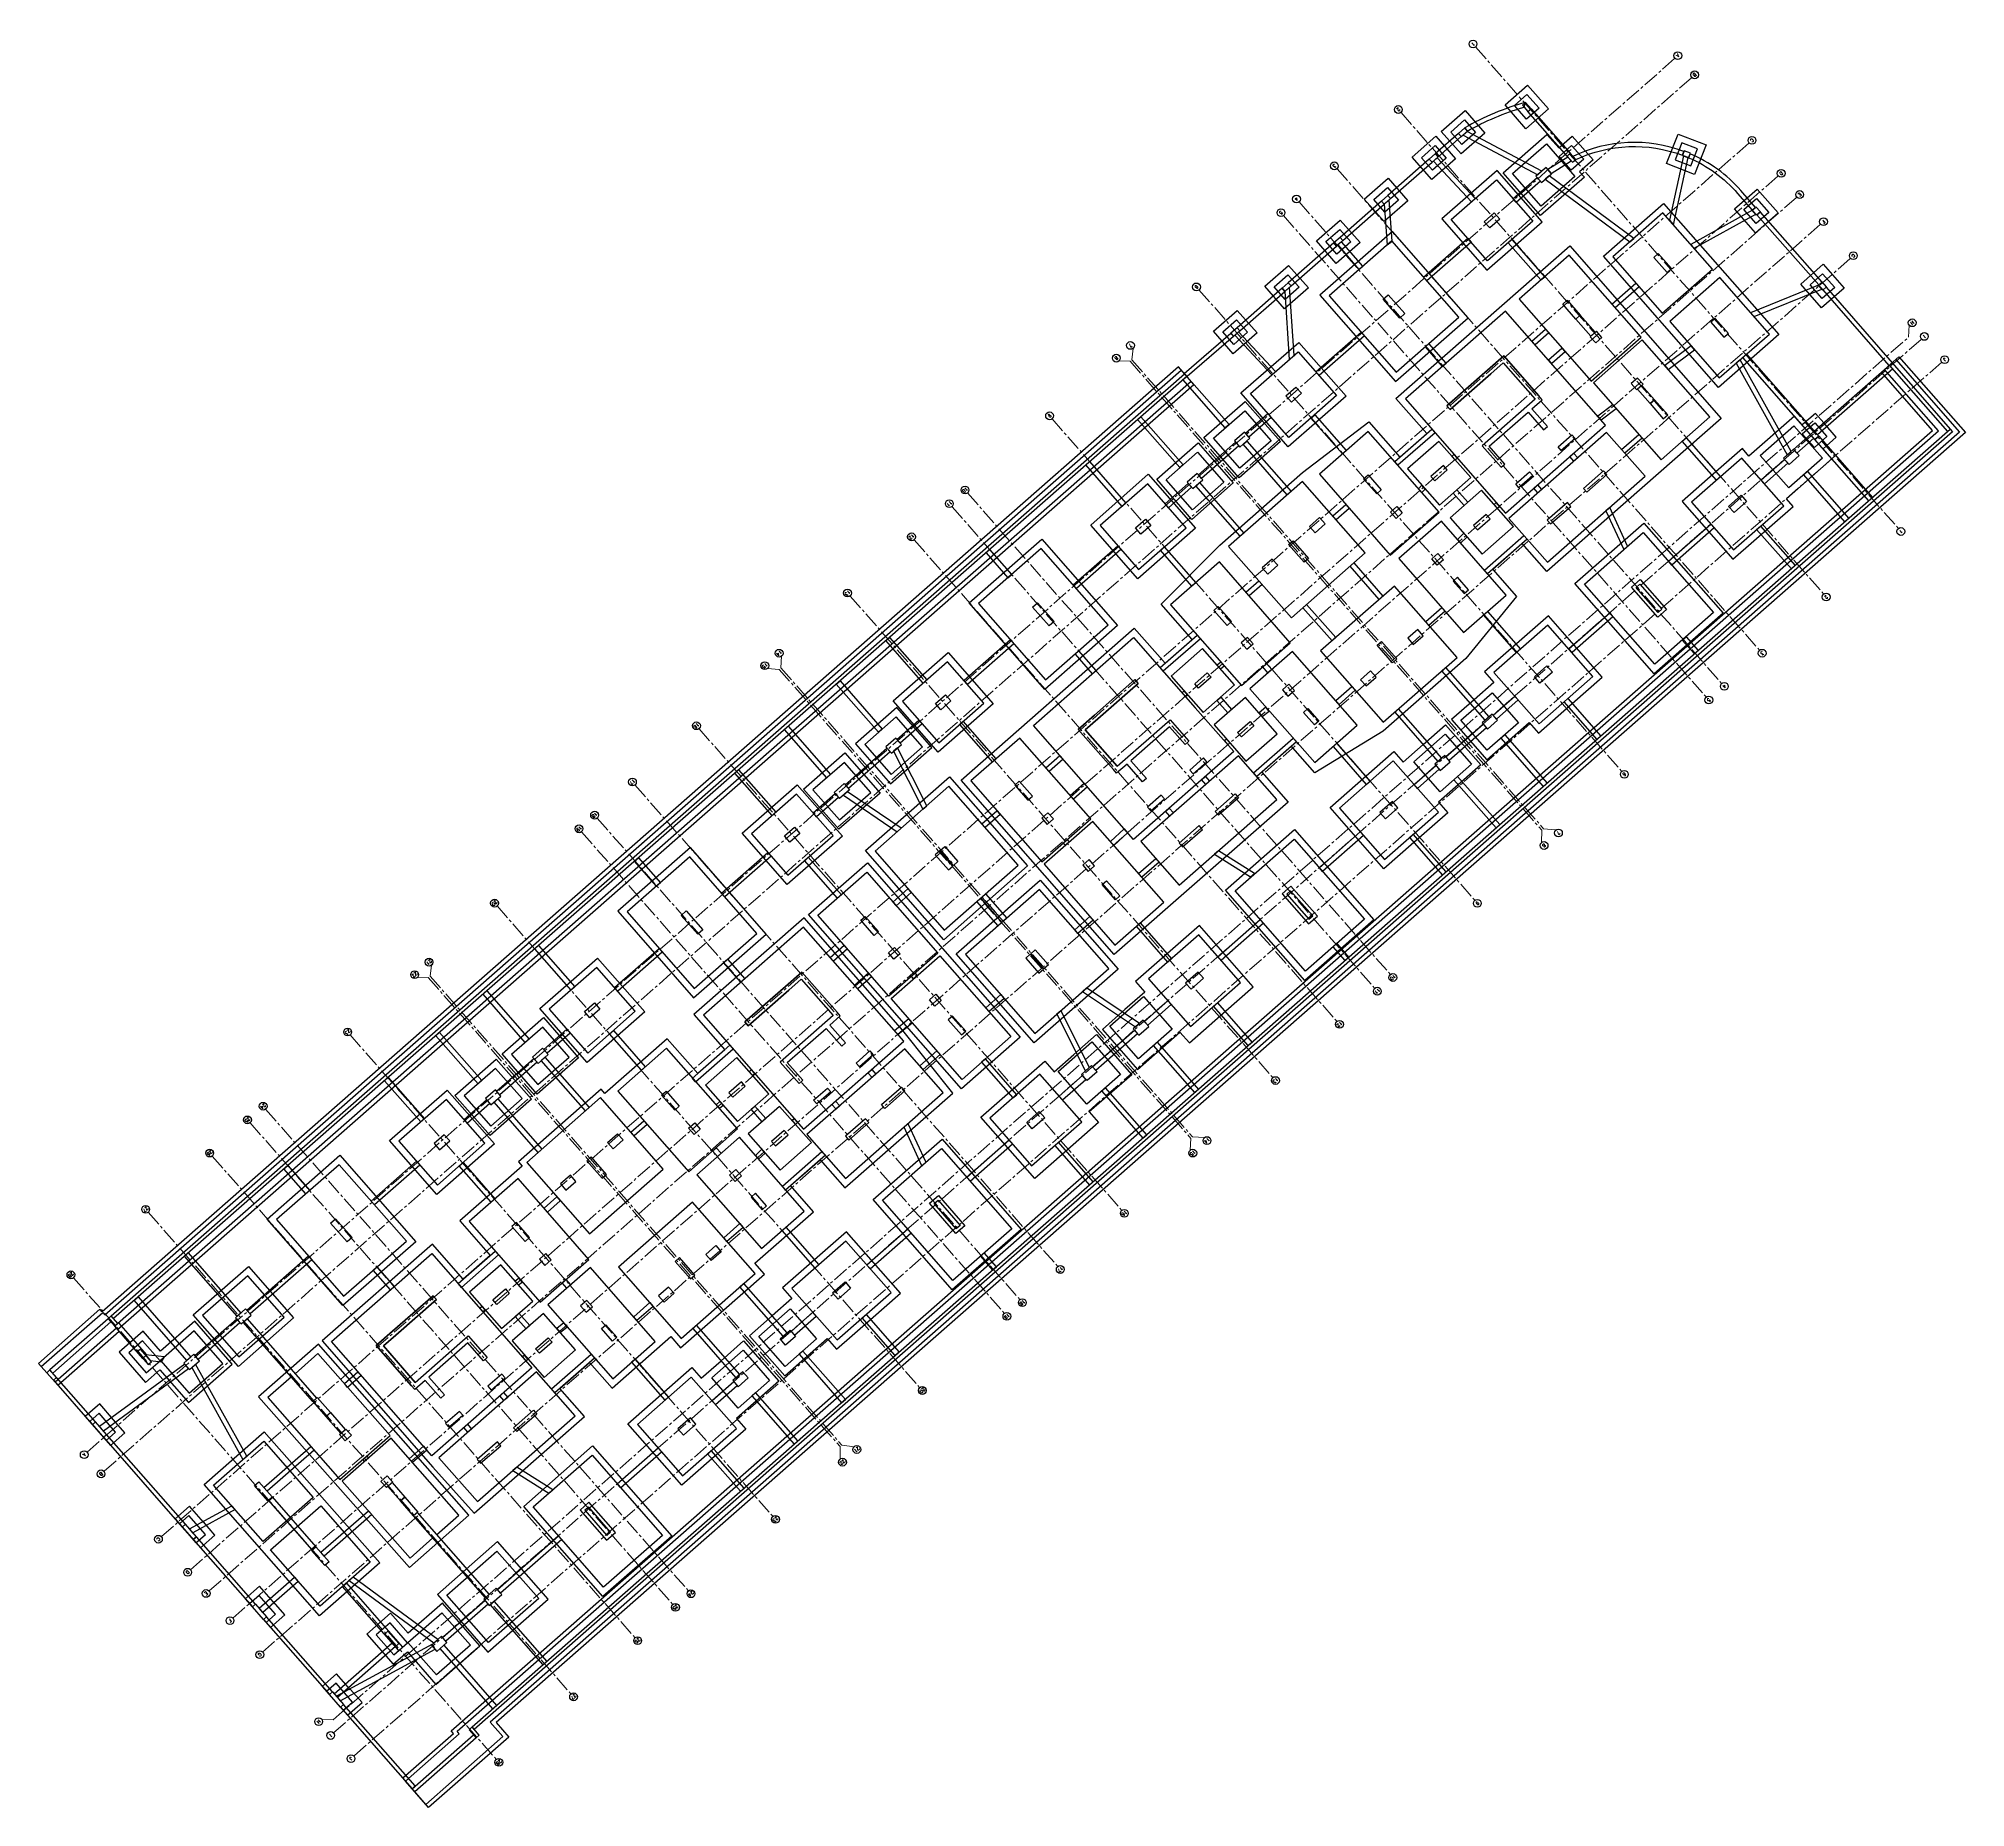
# Model space of a CAD drawing. Header units: metres. Extents: x 375832 to 375947, y 3316002 to 3316108.
import ezdxf
from ezdxf.enums import TextEntityAlignment as Align

# ---------------------------------------------------------------- set-up
doc = ezdxf.new("R2010")
doc.units = ezdxf.units.M
doc.linetypes.add('CENTER2', pattern=[28.575, 19.05, -3.175, 3.175, -3.175])
for name, color, linetype in [('Column', 4, 'Continuous'), ('PCFooting', 7, 'Continuous'), ('RCFooting', 5, 'Continuous'), ('S-GRID-CIRC', 3, 'Continuous'), ('S-GRID-CIRC-TEXT', 3, 'Continuous'), ('Semelle', 21, 'Continuous'), ('ShearWall', 15, 'Continuous'), ('Wall', 1, 'Continuous')]:
    doc.layers.add(name, color=color, linetype=linetype)
doc.layers.add('S-COLS-GRID', color=1, linetype='CENTER2', lineweight=0)
doc.styles.add('S-ROMANS', font='romans.shx', dxfattribs={"width": 0.75})

# ---------------------------------------------------------------- blocks, each defined once
blk = doc.blocks.new('S-GRID-CIRC')
at = {"layer": 'S-GRID-CIRC'}
blk.add_circle((0, 0), 0.35, dxfattribs=at)
at = {"layer": 'S-GRID-CIRC-TEXT', "color": 3, "style": 'S-ROMANS', "flags": 8}
blk.add_attdef('GRID-CIRC', text='', height=0.3, dxfattribs=at).set_placement((0, 0), align=Align.MIDDLE)

msp = doc.modelspace()

# ---------------------------------------------------------------- linework, layer by layer
at = {"layer": 'Column'}
for points in [[(375920.84, 3316104.46), (375920.65, 3316104.29), (375920.98, 3316103.92), (375921.17, 3316104.08)], [(375916.82, 3316102.6), (375916.98, 3316102.41), (375917.36, 3316102.74), (375917.2, 3316102.93)], [(375923.52, 3316101.41), (375923.33, 3316101.24), (375923.66, 3316100.87), (375923.85, 3316101.03)], [(375930.36, 3316101.56), (375930.25, 3316101.28), (375930.62, 3316101.14), (375930.73, 3316101.42)], [(375915.06, 3316101.06), (375915.23, 3316100.87), (375915.6, 3316101.2), (375915.44, 3316101.39)], [(375922.07, 3316100.56), (375921.46, 3316100.03), (375921.79, 3316099.65), (375922.39, 3316100.18)], [(375912.2, 3316098.54), (375912.36, 3316098.36), (375912.74, 3316098.69), (375912.57, 3316098.87)], [(375934.44, 3316098), (375934.66, 3316098.2), (375934.93, 3316097.9), (375934.7, 3316097.7)], [(375918.36, 3316097.3), (375918.96, 3316097.83), (375919.29, 3316097.46), (375918.69, 3316096.93)], [(375909.33, 3316096.03), (375909.5, 3316095.84), (375909.87, 3316096.17), (375909.71, 3316096.36)], [(375906.24, 3316093.31), (375906.4, 3316093.12), (375906.78, 3316093.45), (375906.61, 3316093.64)], [(375938.66, 3316093.19), (375938.89, 3316093.39), (375938.62, 3316093.69), (375938.4, 3316093.49)], [(375912.3, 3316092.65), (375912.6, 3316092.91), (375913.59, 3316091.79), (375913.29, 3316091.52)], [(375903.16, 3316090.61), (375903.33, 3316090.42), (375903.7, 3316090.75), (375903.54, 3316090.94)], [(375906.46, 3316086.85), (375907.06, 3316087.38), (375907.39, 3316087.01), (375906.79, 3316086.48)], [(375903.98, 3316084.68), (375903.38, 3316084.16), (375903.71, 3316083.78), (375904.31, 3316084.31)], [(375936.91, 3316083.65), (375936.31, 3316083.12), (375936.64, 3316082.74), (375937.24, 3316083.27)], [(375901.15, 3316082.2), (375900.55, 3316081.67), (375900.88, 3316081.29), (375901.48, 3316081.82)], [(375933.77, 3316080.89), (375934.1, 3316080.52), (375933.35, 3316079.86), (375933.02, 3316080.23)], [(375897.44, 3316078.94), (375898.04, 3316079.47), (375898.37, 3316079.09), (375897.77, 3316078.56)], [(375908.48, 3316079.56), (375907.88, 3316079.03), (375908.21, 3316078.65), (375908.81, 3316079.18)], [(375905.65, 3316077.07), (375905.05, 3316076.54), (375905.38, 3316076.17), (375905.98, 3316076.7)], [(375891.27, 3316074.19), (375891.57, 3316074.45), (375892.56, 3316073.33), (375892.26, 3316073.06)], [(375914.37, 3316072.85), (375913.77, 3316072.32), (375914.1, 3316071.94), (375914.7, 3316072.47)], [(375911.54, 3316070.36), (375910.94, 3316069.83), (375911.27, 3316069.46), (375911.87, 3316069.98)], [(375922.12, 3316070.67), (375922.45, 3316070.29), (375921.7, 3316069.63), (375921.37, 3316070.01)], [(375885.44, 3316068.41), (375886.04, 3316068.93), (375886.37, 3316068.56), (375885.77, 3316068.03)], [(375918.83, 3316067.77), (375918.23, 3316067.25), (375918.56, 3316066.87), (375919.16, 3316067.4)], [(375883.07, 3316066.32), (375882.47, 3316065.8), (375882.8, 3316065.42), (375883.4, 3316065.95)], [(375915.99, 3316065.29), (375915.39, 3316064.76), (375915.72, 3316064.38), (375916.32, 3316064.91)], [(375879.36, 3316063.07), (375879.96, 3316063.6), (375880.29, 3316063.22), (375879.69, 3316062.7)], [(375912.1, 3316061.87), (375912.43, 3316061.49), (375913.18, 3316062.15), (375912.85, 3316062.53)], [(375876.39, 3316060.46), (375876.99, 3316060.99), (375877.32, 3316060.61), (375876.72, 3316060.09)], [(375870.2, 3316055.69), (375870.5, 3316055.96), (375871.49, 3316054.83), (375871.19, 3316054.57)], [(375900.45, 3316051.64), (375900.78, 3316051.27), (375901.53, 3316051.93), (375901.2, 3316052.3)], [(375864.39, 3316049.93), (375864.99, 3316050.46), (375865.32, 3316050.08), (375864.72, 3316049.56)], [(375897.91, 3316049.41), (375897.31, 3316048.89), (375897.64, 3316048.51), (375898.24, 3316049.04)], [(375861.28, 3316047.2), (375861.88, 3316047.73), (375862.21, 3316047.35), (375861.61, 3316046.82)], [(375894.21, 3316046.16), (375894.81, 3316046.69), (375895.14, 3316046.31), (375894.54, 3316045.79)], [(375859.05, 3316045.24), (375858.45, 3316044.71), (375858.78, 3316044.34), (375859.38, 3316044.86)], [(375891.67, 3316043.94), (375892, 3316043.56), (375891.25, 3316042.9), (375890.92, 3316043.28)], [(375855.98, 3316042.54), (375855.37, 3316042.01), (375855.7, 3316041.64), (375856.31, 3316042.17)], [(375865.78, 3316042.07), (375866.38, 3316042.6), (375866.71, 3316042.23), (375866.11, 3316041.7)], [(375863.55, 3316040.11), (375862.95, 3316039.59), (375863.28, 3316039.21), (375863.88, 3316039.74)], [(375849.17, 3316037.23), (375849.47, 3316037.5), (375850.46, 3316036.37), (375850.16, 3316036.11)], [(375871.67, 3316035.36), (375872.27, 3316035.89), (375872.6, 3316035.52), (375872, 3316034.99)], [(375869.44, 3316033.4), (375868.84, 3316032.88), (375869.17, 3316032.5), (375869.77, 3316033.03)], [(375880.02, 3316033.71), (375880.35, 3316033.33), (375879.6, 3316032.67), (375879.27, 3316033.05)], [(375844.07, 3316032.09), (375843.47, 3316031.56), (375843.8, 3316031.19), (375844.4, 3316031.72)], [(375876.13, 3316030.29), (375876.73, 3316030.82), (375877.06, 3316030.44), (375876.45, 3316029.91)], [(375837.76, 3316029.68), (375837.57, 3316029.51), (375838.23, 3316028.76), (375838.42, 3316028.93)], [(375840.97, 3316029.37), (375840.37, 3316028.84), (375840.7, 3316028.46), (375841.3, 3316028.99)], [(375873.89, 3316028.33), (375873.29, 3316027.8), (375873.62, 3316027.43), (375874.22, 3316027.96)], [(375835.07, 3316025.32), (375834.88, 3316025.15), (375835.54, 3316024.4), (375835.73, 3316024.57)], [(375870, 3316024.91), (375870.33, 3316024.53), (375871.08, 3316025.19), (375870.75, 3316025.57)], [(375840.46, 3316019.18), (375840.27, 3316019.01), (375840.93, 3316018.26), (375841.12, 3316018.43)], [(375858.35, 3316014.68), (375858.68, 3316014.31), (375859.43, 3316014.97), (375859.1, 3316015.34)], [(375845.33, 3316013.63), (375845.14, 3316013.47), (375844.48, 3316014.22), (375844.67, 3316014.38)], [(375853.26, 3316012.02), (375853.08, 3316011.85), (375852.42, 3316012.6), (375852.6, 3316012.77)], [(375855.81, 3316012.46), (375855.21, 3316011.93), (375855.54, 3316011.55), (375856.14, 3316012.08)], [(375849.95, 3316008.37), (375849.76, 3316008.21), (375849.1, 3316008.96), (375849.29, 3316009.12)]]:
    msp.add_lwpolyline(points, close=True, dxfattribs=at)
at = {"layer": 'Column', "linetype": 'Continuous'}
for points in [[(375928.8, 3316095.4), (375928.53, 3316095.16), (375929.33, 3316094.26), (375929.59, 3316094.49)], [(375923.07, 3316092.36), (375923.33, 3316092.59), (375924.12, 3316091.69), (375923.86, 3316091.46)], [(375932.21, 3316091.5), (375931.95, 3316091.27), (375932.74, 3316090.37), (375933.01, 3316090.6)], [(375925.09, 3316090.73), (375924.72, 3316090.4), (375925.05, 3316090.03), (375925.42, 3316090.36)], [(375927.51, 3316087.22), (375927.89, 3316087.55), (375927.56, 3316087.92), (375927.18, 3316087.59)], [(375929.1, 3316085.48), (375929.37, 3316085.71), (375928.57, 3316086.62), (375928.31, 3316086.39)], [(375923.61, 3316084.52), (375923.81, 3316084.3), (375922.98, 3316083.57), (375922.79, 3316083.8)], [(375937.93, 3316084.54), (375938.15, 3316084.74), (375938.42, 3316084.44), (375938.19, 3316084.24)], [(375911.12, 3316081.88), (375911.39, 3316082.11), (375912.18, 3316081.21), (375911.91, 3316080.97)], [(375916.14, 3316082.41), (375915.91, 3316082.67), (375915.16, 3316082.01), (375915.39, 3316081.75)], [(375921.27, 3316082.07), (375920.44, 3316081.34), (375920.25, 3316081.57), (375921.07, 3316082.29)], [(375912.74, 3316079.89), (375913.11, 3316080.22), (375913.44, 3316079.84), (375913.07, 3316079.51)], [(375918.71, 3316079.49), (375918.48, 3316079.75), (375917.72, 3316079.09), (375917.96, 3316078.83)], [(375906.63, 3316077.94), (375906.9, 3316078.17), (375907.82, 3316077.11), (375907.56, 3316076.88)], [(375915.91, 3316077.03), (375915.54, 3316076.7), (375915.21, 3316077.08), (375915.58, 3316077.41)], [(375917.16, 3316075), (375917.42, 3316075.23), (375916.76, 3316075.98), (375916.5, 3316075.75)], [(375902.41, 3316074.22), (375902.14, 3316073.99), (375902.94, 3316073.09), (375903.2, 3316073.32)], [(375904.17, 3316072.37), (375903.79, 3316072.04), (375904.12, 3316071.66), (375904.5, 3316071.99)], [(375911.93, 3316071.9), (375912.19, 3316072.13), (375913.12, 3316071.08), (375912.85, 3316070.85)], [(375901.23, 3316069.32), (375901, 3316069.58), (375901.75, 3316070.24), (375901.98, 3316069.98)], [(375906.59, 3316068.85), (375906.97, 3316069.18), (375906.64, 3316069.56), (375906.26, 3316069.23)], [(375908.44, 3316067.35), (375908.18, 3316067.12), (375907.52, 3316067.87), (375907.78, 3316068.1)], [(375903.8, 3316066.4), (375903.56, 3316066.66), (375904.32, 3316067.32), (375904.55, 3316067.06)], [(375900.9, 3316064.19), (375901.73, 3316064.91), (375901.53, 3316065.14), (375900.71, 3316064.41)], [(375890.46, 3316063.74), (375890.2, 3316063.51), (375890.99, 3316062.61), (375891.26, 3316062.84)], [(375898.16, 3316062.18), (375898.36, 3316061.96), (375899.19, 3316062.68), (375898.99, 3316062.91)], [(375892.19, 3316061.85), (375891.82, 3316061.52), (375892.15, 3316061.15), (375892.52, 3316061.48)], [(375885.73, 3316059.59), (375886, 3316059.82), (375886.79, 3316058.92), (375886.53, 3316058.69)], [(375885.7, 3316059.56), (375885.43, 3316059.33), (375886.22, 3316058.42), (375886.49, 3316058.65)], [(375894.61, 3316058.33), (375894.99, 3316058.66), (375894.66, 3316059.04), (375894.28, 3316058.71)], [(375896.5, 3316056.87), (375896.24, 3316056.63), (375895.45, 3316057.54), (375895.71, 3316057.77)], [(375880.97, 3316055.4), (375881.23, 3316055.63), (375882.02, 3316054.73), (375881.76, 3316054.5)], [(375882.62, 3316053.45), (375882.99, 3316053.78), (375883.32, 3316053.4), (375882.95, 3316053.07)], [(375891.13, 3316053.37), (375890.86, 3316053.14), (375891.65, 3316052.24), (375891.92, 3316052.47)], [(375891.16, 3316053.4), (375891.43, 3316053.64), (375892.22, 3316052.73), (375891.95, 3316052.5)], [(375885.79, 3316050.59), (375885.41, 3316050.26), (375885.08, 3316050.64), (375885.46, 3316050.97)], [(375887, 3316048.53), (375887.26, 3316048.76), (375886.47, 3316049.66), (375886.21, 3316049.43)], [(375881.51, 3316047.57), (375881.71, 3316047.34), (375880.88, 3316046.62), (375880.69, 3316046.84)], [(375869.02, 3316044.92), (375869.29, 3316045.15), (375870.08, 3316044.25), (375869.82, 3316044.02)], [(375874.04, 3316045.45), (375873.81, 3316045.72), (375873.06, 3316045.06), (375873.29, 3316044.79)], [(375879.17, 3316045.11), (375878.34, 3316044.39), (375878.14, 3316044.61), (375878.97, 3316045.34)], [(375870.64, 3316042.93), (375871.01, 3316043.26), (375871.34, 3316042.88), (375870.97, 3316042.56)], [(375876.61, 3316042.53), (375876.38, 3316042.79), (375875.62, 3316042.13), (375875.85, 3316041.87)], [(375864.8, 3316041.21), (375864.53, 3316040.98), (375865.46, 3316039.93), (375865.72, 3316040.16)], [(375873.81, 3316040.07), (375873.43, 3316039.74), (375873.1, 3316040.12), (375873.48, 3316040.45)], [(375875.06, 3316038.04), (375875.32, 3316038.28), (375874.66, 3316039.03), (375874.4, 3316038.8)], [(375860.31, 3316037.27), (375860.04, 3316037.04), (375860.83, 3316036.14), (375861.1, 3316036.37)], [(375862.07, 3316035.41), (375861.69, 3316035.08), (375862.02, 3316034.7), (375862.4, 3316035.03)], [(375870.09, 3316035.18), (375869.83, 3316034.94), (375870.75, 3316033.89), (375871.02, 3316034.12)], [(375859.13, 3316032.36), (375858.9, 3316032.63), (375859.65, 3316033.29), (375859.88, 3316033.02)], [(375864.49, 3316031.89), (375864.87, 3316032.22), (375864.54, 3316032.6), (375864.16, 3316032.27)], [(375866.34, 3316030.39), (375866.08, 3316030.16), (375865.42, 3316030.91), (375865.68, 3316031.14)], [(375861.7, 3316029.44), (375861.46, 3316029.7), (375862.22, 3316030.36), (375862.45, 3316030.1)], [(375858.8, 3316027.23), (375859.63, 3316027.96), (375859.43, 3316028.18), (375858.6, 3316027.46)], [(375848.36, 3316026.79), (375848.1, 3316026.55), (375848.89, 3316025.65), (375849.16, 3316025.88)], [(375856.06, 3316025.23), (375856.26, 3316025), (375857.09, 3316025.73), (375856.89, 3316025.95)], [(375849.71, 3316024.56), (375850.09, 3316024.89), (375850.42, 3316024.52), (375850.04, 3316024.19)], [(375844.61, 3316021.5), (375844.87, 3316021.73), (375845.67, 3316020.82), (375845.4, 3316020.59)], [(375852.89, 3316021.71), (375852.51, 3316021.38), (375852.18, 3316021.75), (375852.56, 3316022.08)], [(375854.4, 3316019.91), (375854.14, 3316019.68), (375853.35, 3316020.58), (375853.61, 3316020.81)], [(375848.03, 3316017.6), (375848.29, 3316017.83), (375849.08, 3316016.93), (375848.82, 3316016.7)]]:
    msp.add_lwpolyline(points, close=True, dxfattribs=at)
at = {"layer": 'PCFooting'}
for points in [[(375922.21, 3316104.07), (375920.86, 3316102.88), (375919.61, 3316104.31), (375920.96, 3316105.5)], [(375918.4, 3316102.62), (375916.97, 3316101.37), (375915.78, 3316102.72), (375917.21, 3316103.97)], [(375929.99, 3316102.56), (375931.67, 3316101.91), (375930.98, 3316100.14), (375929.3, 3316100.79)], [(375916.64, 3316101.08), (375915.21, 3316099.83), (375914.03, 3316101.18), (375915.45, 3316102.43)], [(375924.89, 3316101.02), (375924.08, 3316100.3), (375924.37, 3316099.98), (375921.74, 3316097.67), (375919.49, 3316100.23), (375922.12, 3316102.54), (375922.83, 3316101.73), (375923.64, 3316102.44)], [(375918.52, 3316094.39), (375921.83, 3316097.29), (375919.13, 3316100.37), (375915.82, 3316097.47)], [(375913.78, 3316098.56), (375912.35, 3316097.31), (375911.16, 3316098.66), (375912.59, 3316099.92)], [(375935.99, 3316097.83), (375934.63, 3316096.64), (375933.38, 3316098.07), (375934.73, 3316099.25)], [(375936.03, 3316090.53), (375932.42, 3316087.36), (375925.51, 3316095.24), (375929.12, 3316098.4)], [(375910.91, 3316096.05), (375909.48, 3316094.8), (375908.3, 3316096.15), (375909.72, 3316097.4)], [(375923.49, 3316095.85), (375932.58, 3316085.5), (375922.11, 3316076.32), (375920.64, 3316078), (375918.87, 3316076.44), (375920.29, 3316074.82), (375917.26, 3316071.1), (375912.3, 3316066.74), (375908.2, 3316064.24), (375906.87, 3316065.74), (375906.79, 3316065.84), (375905.02, 3316064.29), (375906.6, 3316062.49), (375896.17, 3316053.35), (375886.99, 3316063.81), (375897.37, 3316072.93), (375899.22, 3316070.83), (375900.84, 3316072.25), (375898.99, 3316074.36), (375902.5, 3316077.9), (375907.46, 3316082.25), (375911.44, 3316085.29), (375913.29, 3316083.18), (375914.91, 3316084.6), (375913.06, 3316086.7)], [(375913.04, 3316087.71), (375917.4, 3316091.54), (375912.85, 3316096.72), (375908.49, 3316092.9)], [(375907.82, 3316093.33), (375906.39, 3316092.08), (375905.2, 3316093.43), (375906.63, 3316094.68)], [(375939.94, 3316093.32), (375938.59, 3316092.13), (375937.34, 3316093.56), (375938.69, 3316094.75)], [(375904.74, 3316090.63), (375903.31, 3316089.38), (375902.12, 3316090.73), (375903.55, 3316091.98)], [(375910.07, 3316086.83), (375906.61, 3316083.8), (375903.77, 3316087.03), (375907.23, 3316090.06)], [(375906.14, 3316084.12), (375903.66, 3316081.94), (375901.55, 3316084.35), (375904.03, 3316086.52)], [(375903.31, 3316081.63), (375900.83, 3316079.45), (375898.72, 3316081.86), (375901.2, 3316084.04)], [(375901.05, 3316078.92), (375897.59, 3316075.88), (375894.76, 3316079.11), (375898.21, 3316082.15)], [(375923.8, 3316075.6), (375927.94, 3316079.23), (375932.69, 3316073.82), (375928.55, 3316070.19)], [(375896.37, 3316073.08), (375892.01, 3316069.25), (375887.46, 3316074.44), (375891.82, 3316078.27)], [(375923.64, 3316068.41), (375925.44, 3316069.99), (375922.21, 3316073.67), (375918.38, 3316070.31), (375918.94, 3316069.67), (375917.75, 3316068.62), (375916.4, 3316067.44), (375918.51, 3316065.03), (375921.05, 3316067.26), (375921.61, 3316066.63)], [(375888.91, 3316068.39), (375885.6, 3316065.49), (375882.9, 3316068.57), (375886.21, 3316071.47)], [(375883.12, 3316068.16), (375880.64, 3316065.99), (375882.75, 3316063.58), (375885.23, 3316065.76)], [(375914.14, 3316060.07), (375912.34, 3316058.48), (375909.11, 3316062.17), (375912.94, 3316065.53), (375913.5, 3316064.89), (375914.69, 3316065.94), (375916.04, 3316067.13), (375918.15, 3316064.72), (375915.61, 3316062.49), (375916.17, 3316061.85)], [(375882.12, 3316063.03), (375879.64, 3316060.86), (375877.53, 3316063.26), (375880.01, 3316065.44)], [(375879.86, 3316060.45), (375876.56, 3316057.55), (375873.85, 3316060.63), (375877.16, 3316063.53)], [(375890.97, 3316058.66), (375885.94, 3316054.24), (375881.25, 3316059.58), (375886.29, 3316064)], [(375911.73, 3316055.43), (375907.6, 3316051.8), (375902.85, 3316057.21), (375906.98, 3316060.84)], [(375870.94, 3316050.76), (375875.3, 3316054.58), (375870.75, 3316059.77), (375866.39, 3316055.94)], [(375890.53, 3316048.39), (375887, 3316045.29), (375877.83, 3316055.74), (375881.36, 3316058.84)], [(375896.4, 3316052.48), (375891.36, 3316048.06), (375886.68, 3316053.39), (375891.72, 3316057.81)], [(375902.7, 3316049.83), (375904.51, 3316051.41), (375901.28, 3316055.09), (375897.44, 3316051.73), (375898, 3316051.09), (375896.81, 3316050.05), (375895.46, 3316048.86), (375897.57, 3316046.45), (375900.11, 3316048.69), (375900.68, 3316048.05)], [(375868.01, 3316049.91), (375864.55, 3316046.87), (375861.71, 3316050.11), (375865.17, 3316053.14)], [(375864.04, 3316047.16), (375861.56, 3316044.98), (375859.45, 3316047.39), (375861.93, 3316049.57)], [(375893.21, 3316041.49), (375891.4, 3316039.91), (375888.17, 3316043.59), (375892, 3316046.95), (375892.56, 3316046.32), (375893.75, 3316047.36), (375895.11, 3316048.55), (375897.22, 3316046.14), (375894.67, 3316043.91), (375895.23, 3316043.27)], [(375861.21, 3316044.67), (375858.73, 3316042.5), (375856.62, 3316044.9), (375859.1, 3316047.08)], [(375858.99, 3316041.99), (375855.53, 3316038.96), (375852.69, 3316042.19), (375856.15, 3316045.22)], [(375854.27, 3316036.12), (375849.91, 3316032.3), (375845.36, 3316037.48), (375849.72, 3316041.31)], [(375890.59, 3316036.86), (375886.45, 3316033.24), (375881.7, 3316038.65), (375885.84, 3316042.27)], [(375881.54, 3316031.45), (375883.34, 3316033.03), (375880.11, 3316036.72), (375876.28, 3316033.35), (375876.84, 3316032.71), (375875.65, 3316031.67), (375874.3, 3316030.48), (375876.41, 3316028.08), (375878.95, 3316030.31), (375879.51, 3316029.67)], [(375846.94, 3316031.55), (375843.64, 3316028.65), (375840.93, 3316031.73), (375844.24, 3316034.63)], [(375837.92, 3316030.75), (375836.49, 3316029.5), (375838.07, 3316027.69), (375838.92, 3316028.44), (375840.64, 3316026.48), (375843.27, 3316028.79), (375841.03, 3316031.35), (375838.97, 3316029.55)], [(375853.89, 3316016.59), (375857.46, 3316019.72), (375848.45, 3316029.98), (375844.84, 3316026.82)], [(375872.04, 3316023.11), (375870.24, 3316021.53), (375867, 3316025.21), (375870.84, 3316028.58), (375871.4, 3316027.94), (375872.59, 3316028.98), (375873.94, 3316030.17), (375876.05, 3316027.77), (375873.51, 3316025.53), (375874.07, 3316024.89)], [(375852.11, 3316016.86), (375848.5, 3316013.69), (375841.59, 3316021.57), (375845.19, 3316024.73)], [(375864.88, 3316023.88), (375869.63, 3316018.47), (375865.5, 3316014.84), (375860.75, 3316020.25)], [(375859.18, 3316018.14), (375855.57, 3316014.97), (375858.6, 3316011.51), (375862.21, 3316014.68)]]:
    msp.add_lwpolyline(points, close=True, dxfattribs=at)
for points in [[(375859.85, 3316006.41), (375855.04, 3316002.19), (375853.49, 3316003.96), (375856.53, 3316006.63), (375856.4, 3316006.78), (375945.25, 3316084.78), (375942.18, 3316088.27), (375943.23, 3316089.19), (375947.22, 3316084.65), (375859.09, 3316007.28), (375859.85, 3316006.41)], [(375900.02, 3316088.59), (375835.46, 3316031.92), (375835.33, 3316032.07), (375831.65, 3316028.83), (375832.8, 3316027.52), (375836.49, 3316030.75), (375836.39, 3316030.86), (375900.95, 3316087.54), (375900.02, 3316088.59)], [(375938.72, 3316085.23), (375938.22, 3316085.8), (375937.43, 3316085.11), (375936.97, 3316085.63), (375934.24, 3316083.24), (375933.85, 3316083.69), (375932.26, 3316082.3), (375930.24, 3316080.52), (375933.27, 3316077.06), (375936.88, 3316080.23), (375936.49, 3316080.68), (375939.21, 3316083.07), (375938.68, 3316083.67), (375939.47, 3316084.37), (375938.72, 3316085.23)], [(375848.66, 3316030.17), (375855.29, 3316022.61), (375857.78, 3316019.84), (375864.4, 3316025.65), (375862.92, 3316027.33), (375864.69, 3316028.89), (375866.05, 3316027.34), (375869.57, 3316030.43), (375870.16, 3316029.75), (375875.2, 3316034.17), (375874.62, 3316034.83), (375878.14, 3316037.92), (375876.76, 3316039.49), (375878.54, 3316041.04), (375880.01, 3316039.36), (375886.48, 3316045.03), (375883.48, 3316048.8), (375877.58, 3316055.55), (375870.96, 3316049.75), (375872.81, 3316047.64), (375871.19, 3316046.22), (375869.36, 3316048.3), (375865.61, 3316045.01), (375865.39, 3316045.27), (375860.43, 3316040.91), (375860.65, 3316040.66), (375856.91, 3316037.37), (375858.74, 3316035.29), (375857.12, 3316033.87), (375855.27, 3316035.97), (375848.66, 3316030.17)], [(375836.15, 3316025.45), (375835.32, 3316026.4), (375834.45, 3316025.64), (375835.97, 3316023.91), (375836.83, 3316024.67), (375836.15, 3316025.45)], [(375841.54, 3316019.31), (375840.71, 3316020.26), (375839.84, 3316019.5), (375841.36, 3316017.77), (375842.22, 3316018.53), (375841.54, 3316019.32)], [(375845.75, 3316014.51), (375844.91, 3316015.47), (375844.05, 3316014.71), (375845.57, 3316012.98), (375846.43, 3316013.74), (375845.74, 3316014.52)], [(375853.77, 3316011.53), (375855.48, 3316009.57), (375858.11, 3316011.88), (375855.87, 3316014.44), (375853.82, 3316012.64), (375852.76, 3316013.84), (375851.33, 3316012.59), (375852.92, 3316010.78), (375853.77, 3316011.53)], [(375850.37, 3316009.25), (375849.53, 3316010.2), (375848.67, 3316009.45), (375850.19, 3316007.72), (375851.05, 3316008.48), (375850.36, 3316009.26)]]:
    msp.add_lwpolyline(points, dxfattribs=at)
at = {"layer": 'RCFooting'}
for points in [[(375921.65, 3316104.11), (375920.9, 3316103.45), (375920.17, 3316104.27), (375920.92, 3316104.93)], [(375917.83, 3316102.66), (375917.01, 3316101.93), (375916.35, 3316102.68), (375917.17, 3316103.41)], [(375916.08, 3316101.12), (375915.25, 3316100.39), (375914.59, 3316101.14), (375915.42, 3316101.87)], [(375923.8, 3316100.02), (375921.77, 3316098.24), (375920.06, 3316100.19), (375922.09, 3316101.97)], [(375924.33, 3316101.05), (375923.58, 3316100.39), (375922.85, 3316101.22), (375923.6, 3316101.88)], [(375913.21, 3316098.6), (375912.39, 3316097.88), (375911.73, 3316098.63), (375912.55, 3316099.35)], [(375921.27, 3316097.33), (375918.56, 3316094.95), (375916.38, 3316097.43), (375919.09, 3316099.81)], [(375935.42, 3316097.86), (375934.67, 3316097.2), (375933.94, 3316098.03), (375934.7, 3316098.69)], [(375910.35, 3316096.09), (375909.52, 3316095.36), (375908.86, 3316096.11), (375909.69, 3316096.84)], [(375907.25, 3316093.37), (375906.42, 3316092.64), (375905.77, 3316093.39), (375906.59, 3316094.12)], [(375939.38, 3316093.35), (375938.63, 3316092.69), (375937.9, 3316093.52), (375938.65, 3316094.18)], [(375904.17, 3316090.67), (375903.35, 3316089.94), (375902.69, 3316090.69), (375903.51, 3316091.42)], [(375909.5, 3316086.87), (375906.65, 3316084.36), (375904.34, 3316086.99), (375907.2, 3316089.5)], [(375905.58, 3316084.15), (375903.7, 3316082.51), (375902.12, 3316084.31), (375904, 3316085.96)], [(375938.91, 3316084.41), (375938.16, 3316083.75), (375937.43, 3316084.57), (375938.18, 3316085.23)], [(375915.63, 3316084.12), (375913.75, 3316082.48), (375915.67, 3316080.3), (375917.55, 3316081.95)], [(375925.7, 3316084.66), (375919.84, 3316079.51), (375922.15, 3316076.88), (375928.01, 3316082.03)], [(375938.64, 3316083.11), (375936.62, 3316081.33), (375934.9, 3316083.28), (375936.93, 3316085.06)], [(375902.75, 3316081.67), (375900.87, 3316080.02), (375899.28, 3316081.82), (375901.16, 3316083.47)], [(375933.81, 3316083.12), (375930.8, 3316080.48), (375933.31, 3316077.63), (375936.32, 3316080.27)], [(375898.18, 3316081.58), (375895.32, 3316079.08), (375897.63, 3316076.44), (375900.49, 3316078.95)], [(375907.46, 3316081.72), (375903.03, 3316077.83), (375906.79, 3316073.55), (375911.22, 3316077.44)], [(375918.2, 3316081.2), (375916.32, 3316079.55), (375918.23, 3316077.37), (375920.11, 3316079.02)], [(375912.97, 3316075.45), (375908.54, 3316071.56), (375912.3, 3316067.28), (375916.73, 3316071.17)], [(375901.47, 3316071.7), (375899.59, 3316070.05), (375901.51, 3316067.87), (375903.39, 3316069.52)], [(375886.17, 3316070.91), (375883.46, 3316068.53), (375885.64, 3316066.05), (375888.35, 3316068.43)], [(375920.42, 3316067.25), (375918.54, 3316065.6), (375916.96, 3316067.4), (375918.84, 3316069.05)], [(375904.04, 3316068.77), (375902.16, 3316067.12), (375904.07, 3316064.94), (375905.95, 3316066.59)], [(375883.08, 3316067.6), (375881.2, 3316065.95), (375882.78, 3316064.15), (375884.66, 3316065.8)], [(375917.59, 3316064.76), (375915.71, 3316063.11), (375914.13, 3316064.91), (375916.01, 3316066.56)], [(375879.98, 3316064.87), (375878.1, 3316063.23), (375879.68, 3316061.42), (375881.56, 3316063.07)], [(375903.62, 3316065.27), (375897.76, 3316060.13), (375900.07, 3316057.5), (375905.93, 3316062.64)], [(375877.12, 3316062.97), (375874.42, 3316060.59), (375876.59, 3316058.11), (375879.3, 3316060.49)], [(375870.71, 3316059.2), (375866.95, 3316055.9), (375870.98, 3316051.32), (375874.74, 3316054.62)], [(375865.13, 3316052.58), (375862.28, 3316050.07), (375864.59, 3316047.44), (375867.44, 3316049.95)], [(375899.65, 3316048.88), (375897.62, 3316047.1), (375895.9, 3316049.05), (375897.93, 3316050.83)], [(375861.9, 3316049), (375860.02, 3316047.35), (375861.6, 3316045.55), (375863.48, 3316047.2)], [(375873.53, 3316047.17), (375871.65, 3316045.52), (375873.57, 3316043.34), (375875.45, 3316044.99)], [(375883.6, 3316047.7), (375877.74, 3316042.55), (375880.05, 3316039.92), (375885.91, 3316045.07)], [(375896.54, 3316046.15), (375894.52, 3316044.37), (375892.8, 3316046.33), (375894.83, 3316048.11)], [(375859.06, 3316046.51), (375857.18, 3316044.87), (375858.77, 3316043.06), (375860.65, 3316044.71)], [(375865.36, 3316044.77), (375860.93, 3316040.87), (375864.69, 3316036.59), (375869.12, 3316040.48)], [(375856.11, 3316044.66), (375853.26, 3316042.15), (375855.57, 3316039.52), (375858.42, 3316042.03)], [(375876.1, 3316044.24), (375874.22, 3316042.6), (375876.13, 3316040.42), (375878.01, 3316042.07)], [(375849.68, 3316040.74), (375845.93, 3316037.45), (375849.95, 3316032.86), (375853.71, 3316036.16)], [(375870.87, 3316038.5), (375866.44, 3316034.6), (375870.2, 3316030.32), (375874.63, 3316034.21)], [(375859.37, 3316034.74), (375857.49, 3316033.09), (375859.41, 3316030.91), (375861.29, 3316032.56)], [(375844.2, 3316034.07), (375841.49, 3316031.69), (375843.67, 3316029.21), (375846.38, 3316031.59)], [(375878.32, 3316030.29), (375876.44, 3316028.64), (375874.86, 3316030.44), (375876.74, 3316032.09)], [(375861.94, 3316031.82), (375860.06, 3316030.17), (375861.97, 3316027.99), (375863.85, 3316029.64)], [(375838.11, 3316028.26), (375838.94, 3316028.98), (375837.88, 3316030.18), (375837.06, 3316029.46)], [(375840.99, 3316030.78), (375838.96, 3316029), (375840.68, 3316027.05), (375842.7, 3316028.83)], [(375875.49, 3316027.8), (375873.61, 3316026.15), (375872.03, 3316027.96), (375873.91, 3316029.61)], [(375861.52, 3316028.32), (375855.66, 3316023.17), (375857.97, 3316020.54), (375863.83, 3316025.69)], [(375835.28, 3316025.84), (375834.72, 3316025.34), (375835.7, 3316024.21), (375836.27, 3316024.71)], [(375848.13, 3316020.79), (375845.12, 3316018.15), (375842.15, 3316021.53), (375845.16, 3316024.17)], [(375840.67, 3316019.7), (375840.1, 3316019.2), (375841.09, 3316018.07), (375841.66, 3316018.57)], [(375851.54, 3316016.9), (375848.54, 3316014.26), (375845.57, 3316017.64), (375848.58, 3316020.28)], [(375861.65, 3316014.72), (375858.64, 3316012.08), (375856.13, 3316014.93), (375859.14, 3316017.57)], [(375844.88, 3316014.9), (375844.31, 3316014.41), (375845.3, 3316013.28), (375845.87, 3316013.78)], [(375857.55, 3316011.92), (375855.52, 3316010.14), (375853.8, 3316012.09), (375855.83, 3316013.87)], [(375852.73, 3316013.27), (375851.9, 3316012.55), (375852.95, 3316011.35), (375853.78, 3316012.07)], [(375849.5, 3316009.64), (375848.93, 3316009.14), (375849.92, 3316008.02), (375850.49, 3316008.51)]]:
    msp.add_lwpolyline(points, close=True, dxfattribs=at)
msp.add_lwpolyline([(375930.22, 3316102.04), (375929.82, 3316101.02), (375930.75, 3316100.66), (375931.15, 3316101.68), (375930.22, 3316102.04)], dxfattribs=at)
at = {"layer": 'RCFooting', "ltscale": 20}
for points in [[(375929.08, 3316097.84), (375926.07, 3316095.2), (375929.04, 3316091.82), (375932.05, 3316094.46)], [(375912.81, 3316096.16), (375909.05, 3316092.86), (375913.08, 3316088.28), (375916.84, 3316091.57)], [(375923.45, 3316095.29), (375920.45, 3316092.65), (375924.77, 3316087.73), (375927.78, 3316090.37)], [(375932.5, 3316093.95), (375929.49, 3316091.31), (375932.46, 3316087.93), (375935.47, 3316090.56)], [(375927.84, 3316090.22), (375924.91, 3316087.64), (375928.97, 3316083.02), (375931.9, 3316085.6)], [(375911.4, 3316084.72), (375908.47, 3316082.15), (375912.72, 3316077.3), (375915.65, 3316079.88)], [(375915.79, 3316079.34), (375913.23, 3316077.1), (375917.12, 3316072.67), (375919.68, 3316074.91)], [(375932.12, 3316073.86), (375928.59, 3316070.76), (375924.37, 3316075.57), (375927.9, 3316078.67)], [(375891.78, 3316077.7), (375888.03, 3316074.4), (375892.05, 3316069.82), (375895.81, 3316073.12)], [(375902.48, 3316076.9), (375899.55, 3316074.32), (375903.8, 3316069.48), (375906.73, 3316072.05)], [(375922.18, 3316073.11), (375918.94, 3316070.27), (375921.65, 3316067.19), (375924.88, 3316070.03)], [(375903.34, 3316065.52), (375897.33, 3316060.25), (375891.32, 3316067.09), (375897.33, 3316072.36), (375901.03, 3316068.15)], [(375906.85, 3316071.53), (375904.3, 3316069.29), (375908.19, 3316064.86), (375910.74, 3316067.1)], [(375890.5, 3316066.33), (375887.57, 3316063.76), (375891.82, 3316058.91), (375894.76, 3316061.48)], [(375912.9, 3316064.97), (375909.67, 3316062.13), (375912.37, 3316059.05), (375915.61, 3316061.89)], [(375886.25, 3316063.44), (375881.82, 3316059.54), (375885.97, 3316054.81), (375890.41, 3316058.7)], [(375894.89, 3316061.33), (375891.96, 3316058.76), (375896.21, 3316053.91), (375899.14, 3316056.48)], [(375911.17, 3316055.46), (375907.64, 3316052.36), (375903.42, 3316057.17), (375906.95, 3316060.27)], [(375878.4, 3316055.7), (375881.33, 3316058.28), (375885.58, 3316053.43), (375882.65, 3316050.86)], [(375891.68, 3316057.25), (375887.25, 3316053.36), (375891.4, 3316048.62), (375895.84, 3316052.52)], [(375901.24, 3316054.53), (375898.23, 3316051.89), (375900.74, 3316049.04), (375903.75, 3316051.67)], [(375882.78, 3316050.71), (375885.71, 3316053.28), (375889.97, 3316048.43), (375887.04, 3316045.86)], [(375869.32, 3316047.74), (375866.39, 3316045.16), (375870.65, 3316040.32), (375873.58, 3316042.89)], [(375891.71, 3316046.17), (375888.7, 3316043.53), (375891.21, 3316040.67), (375894.22, 3316043.31)], [(375873.69, 3316042.39), (375871.13, 3316040.14), (375875.02, 3316035.71), (375877.58, 3316037.95)], [(375890.02, 3316036.9), (375886.49, 3316033.8), (375882.27, 3316038.61), (375885.8, 3316041.71)], [(375860.41, 3316039.91), (375857.47, 3316037.34), (375861.73, 3316032.49), (375864.66, 3316035.06)], [(375880.07, 3316036.15), (375876.84, 3316033.31), (375879.55, 3316030.23), (375882.78, 3316033.07)], [(375864.75, 3316034.58), (375862.2, 3316032.33), (375866.09, 3316027.9), (375868.64, 3316030.14)], [(375870.8, 3316028.01), (375867.57, 3316025.17), (375870.27, 3316022.09), (375873.51, 3316024.93)], [(375869.07, 3316018.51), (375865.54, 3316015.41), (375861.32, 3316020.22), (375864.85, 3316023.32)]]:
    msp.add_lwpolyline(points, close=True, dxfattribs=at)
msp.add_lwpolyline([(375916.11, 3316083.84), (375919.63, 3316079.83, 0.414214), (375919.63, 3316079.83), (375925.64, 3316085.1), (375919.64, 3316091.94), (375913.63, 3316086.67), (375916.11, 3316083.84)], format="xyb", dxfattribs=at)
for points in [[(375853.65, 3316003.77), (375856.88, 3316006.61), (375856.75, 3316006.76), (375945.6, 3316084.75), (375942.37, 3316088.43), (375943.04, 3316089.03), (375946.87, 3316084.67), (375858.73, 3316007.3), (375859.49, 3316006.44), (375854.87, 3316002.38), (375853.65, 3316003.77)], [(375831.81, 3316028.65), (375835.5, 3316031.88), (375835.63, 3316031.73), (375900.19, 3316088.4), (375900.78, 3316087.72), (375836.22, 3316031.05), (375836.32, 3316030.94), (375832.64, 3316027.71), (375831.81, 3316028.65)], [(375846.82, 3316028.02), (375845.41, 3316026.78), (375849.73, 3316021.86), (375852.74, 3316024.5), (375848.41, 3316029.42), (375847.04, 3316028.21)], [(375855.52, 3316018.55), (375856.86, 3316019.72), (375852.8, 3316024.35), (375849.87, 3316021.77), (375853.93, 3316017.15), (375855.3, 3316018.36)]]:
    msp.add_lwpolyline(points, dxfattribs=at)
for points in [[(375877.53, 3316042.87), (375883.54, 3316048.15), (375877.54, 3316054.99), (375871.53, 3316049.71), (375877.53, 3316042.87, 0.414214)], [(375861.23, 3316028.56), (375855.23, 3316023.29), (375849.22, 3316030.13), (375855.23, 3316035.41), (375861.23, 3316028.57, -0.414214)]]:
    msp.add_lwpolyline(points, format="xyb", close=True, dxfattribs=at)
at = {"layer": 'S-COLS-GRID', "lineweight": 0, "ltscale": 0.05}
for p, q in [((375917.84, 3316107.78), (375943.2, 3316078.9)), ((375834.57, 3316023.51), (375929.8, 3316107.1)), ((375835.58, 3316022.36), (375930.81, 3316105.95)), ((375913.37, 3316103.85), (375938.72, 3316074.97)), ((375839.02, 3316018.44), (375934.25, 3316102.03)), ((375909.53, 3316100.48), (375934.88, 3316071.59)), ((375840.76, 3316016.45), (375935.99, 3316100.05)), ((375841.88, 3316015.18), (375937.11, 3316098.78)), ((375907.26, 3316098.49), (375932.61, 3316069.6)), ((375843.31, 3316013.55), (375938.54, 3316097.15)), ((375906.32, 3316097.67), (375931.68, 3316068.78)), ((375845.09, 3316011.51), (375940.33, 3316095.11)), ((375901.25, 3316093.22), (375926.61, 3316064.33)), ((375943.85, 3316091.09), (375943.81, 3316090.38)), ((375849.33, 3316007.45), (375943.81, 3316090.38)), ((375849.35, 3316006.67), (375944.58, 3316090.26)), ((375945.8, 3316088.87), (375850.57, 3316005.28)), ((375897.12, 3316088.93), (375921.82, 3316060.8)), ((375897.23, 3316089.02), (375921.92, 3316060.89)), ((375892.44, 3316085.48), (375917.8, 3316056.6)), ((375887.37, 3316081.03), (375912.73, 3316052.15)), ((375886.44, 3316080.21), (375911.79, 3316051.33)), ((375884.17, 3316078.22), (375909.52, 3316049.34)), ((375880.33, 3316074.85), (375905.68, 3316045.97)), ((375876.07, 3316070.45), (375900.77, 3316042.32)), ((375876.18, 3316070.54), (375900.87, 3316042.41)), ((375871.27, 3316066.89), (375896.62, 3316038.01)), ((375867.42, 3316063.52), (375892.78, 3316034.64)), ((375865.16, 3316061.53), (375890.51, 3316032.65)), ((375864.22, 3316060.71), (375889.58, 3316031.83)), ((375859.15, 3316056.26), (375884.51, 3316027.37)), ((375855.02, 3316051.97), (375879.72, 3316023.84)), ((375855.13, 3316052.06), (375879.82, 3316023.93)), ((375850.34, 3316048.53), (375875.7, 3316019.64)), ((375845.27, 3316044.07), (375870.62, 3316015.19)), ((375844.34, 3316043.26), (375869.69, 3316014.37)), ((375842.07, 3316041.26), (375867.42, 3316012.38)), ((375838.23, 3316037.89), (375863.58, 3316009.01)), ((375833.75, 3316033.96), (375859.1, 3316005.08)), ((375879.72, 3316023.84), (375879.72, 3316023.08)), ((375879.82, 3316023.93), (375880.58, 3316023.83)), ((375848.62, 3316007.49), (375849.33, 3316007.45))]:
    msp.add_line(p, q, dxfattribs=at)
at = {"layer": 'S-GRID-CIRC', "lineweight": 0, "ltscale": 0.05}
for p, q in [((375897.12, 3316088.93), (375896.44, 3316088.95)), ((375897.23, 3316089.02), (375897.3, 3316089.7)), ((375876.07, 3316070.45), (375875.37, 3316070.5)), ((375876.18, 3316070.54), (375876.22, 3316071.25)), ((375921.82, 3316060.8), (375921.79, 3316060.07)), ((375921.92, 3316060.89), (375922.65, 3316060.82)), ((375855.02, 3316051.97), (375854.36, 3316051.96)), ((375855.13, 3316052.06), (375855.22, 3316052.72)), ((375900.77, 3316042.32), (375900.72, 3316041.61)), ((375900.87, 3316042.41), (375901.58, 3316042.37))]:
    msp.add_line(p, q, dxfattribs=at)
at = {"layer": 'Semelle'}
for points in [[(375917.19, 3316102.93), (375917.34, 3316102.73, -0.059043), (375920.76, 3316104.17), (375920.84, 3316104.46, 0.061999), (375917.19, 3316102.93, 0.524581)], [(375923.68, 3316101.22), (375923.85, 3316101.03, -0.201232), (375930.25, 3316101.29), (375930.34, 3316101.52, 0.204242), (375923.68, 3316101.22, 0.199196)], [(375930.62, 3316101.14, -0.113969), (375933.56, 3316099), (375934.44, 3316098), (375934.63, 3316098.16), (375933.75, 3316099.17, 0.114174), (375930.71, 3316101.37), (375930.62, 3316101.14)]]:
    msp.add_lwpolyline(points, format="xyb", dxfattribs=at)
for points in [[(375923.52, 3316101.41), (375923.33, 3316101.24), (375920.98, 3316103.92), (375921.17, 3316104.08)], [(375915.6, 3316101.2), (375916.98, 3316102.41), (375916.82, 3316102.6), (375915.44, 3316101.39)], [(375921.57, 3316100.12), (375921.81, 3316100.34), (375917.33, 3316102.71), (375917.09, 3316102.5)], [(375912.74, 3316098.69), (375915.23, 3316100.87), (375915.06, 3316101.06), (375912.57, 3316098.87)], [(375915.53, 3316101.14), (375915.31, 3316100.94), (375917.59, 3316098.49), (375917.81, 3316098.69)], [(375923.38, 3316101.18), (375922.17, 3316100.43), (375922.37, 3316100.2), (375923.58, 3316100.96)], [(375930.31, 3316101.26), (375929.47, 3316097.4), (375929.72, 3316097.12), (375930.6, 3316101.15)], [(375921.73, 3316099.73), (375920.28, 3316098.45), (375920.08, 3316098.68), (375921.53, 3316099.95)], [(375927.1, 3316096.1), (375927.33, 3316096.3), (375922.25, 3316100.05), (375922.02, 3316099.85)], [(375909.87, 3316096.17), (375912.36, 3316098.36), (375912.2, 3316098.54), (375909.71, 3316096.36)], [(375912.65, 3316098.6), (375912.36, 3316098.36), (375912.54, 3316095.92), (375912.83, 3316096.14)], [(375934.45, 3316097.99), (375930.75, 3316095.94), (375930.95, 3316095.71), (375934.65, 3316097.76)], [(375938.6, 3316093.67), (375938.42, 3316093.51), (375934.72, 3316097.71), (375934.91, 3316097.88)], [(375906.78, 3316093.45), (375909.5, 3316095.84), (375909.33, 3316096.03), (375906.61, 3316093.64)], [(375909.8, 3316096.1), (375909.57, 3316095.91), (375910.84, 3316094.43), (375911.07, 3316094.63)], [(375917.57, 3316096.08), (375914.92, 3316093.75), (375914.72, 3316093.98), (375917.37, 3316096.31)], [(375921.76, 3316093.81), (375921.99, 3316094), (375920.03, 3316096.24), (375919.8, 3316096.04)], [(375903.7, 3316090.75), (375906.4, 3316093.12), (375906.24, 3316093.31), (375903.54, 3316090.94)], [(375906.69, 3316093.37), (375906.4, 3316093.12), (375906.66, 3316089.03), (375906.95, 3316089.28)], [(375927.66, 3316093.4), (375926.22, 3316092.14), (375926.02, 3316092.36), (375927.46, 3316093.62)], [(375938.4, 3316093.49), (375934.34, 3316091.84), (375934.55, 3316091.61), (375938.61, 3316093.25)], [(375942.83, 3316088.84), (375942.64, 3316088.68), (375938.68, 3316093.21), (375938.87, 3316093.37)], [(375903.32, 3316090.42), (375900.54, 3316088.01), (375900.37, 3316088.19), (375903.16, 3316090.61)], [(375903.63, 3316090.69), (375905.84, 3316088.31), (375905.62, 3316088.11), (375903.4, 3316090.49)], [(375911.17, 3316090.46), (375908.45, 3316088.07), (375908.25, 3316088.3), (375910.97, 3316090.68)], [(375915.04, 3316090), (375914.82, 3316089.8), (375915.84, 3316088.61), (375916.07, 3316088.81)], [(375922.23, 3316090.63), (375921.42, 3316089.92), (375921.22, 3316090.14), (375922.03, 3316090.85)], [(375930.77, 3316089.85), (375929.2, 3316088.67), (375929.4, 3316088.44), (375930.97, 3316089.62)], [(375923.22, 3316089.5), (375922.41, 3316088.79), (375922.21, 3316089.01), (375923.02, 3316089.72)], [(375933.71, 3316089.02), (375933.48, 3316088.82), (375936.53, 3316083.32), (375936.76, 3316083.52)], [(375938.15, 3316084.74), (375937.93, 3316084.54), (375933.87, 3316089.16), (375934.1, 3316089.36)], [(375942.87, 3316088.47), (375938.35, 3316084.51), (375938.15, 3316084.74), (375942.67, 3316088.7)], [(375903.06, 3316085.13), (375902.83, 3316084.94), (375900.29, 3316087.83), (375900.52, 3316088.02)], [(375900.3, 3316082.71), (375900.11, 3316082.55), (375897.57, 3316085.44), (375897.76, 3316085.6)], [(375905.59, 3316085.56), (375904.25, 3316084.38), (375904.05, 3316084.61), (375905.39, 3316085.79)], [(375910.08, 3316083.57), (375909.85, 3316083.37), (375907.96, 3316085.52), (375908.19, 3316085.71)], [(375926.27, 3316086.09), (375926.07, 3316086.32), (375925.17, 3316085.64), (375925.37, 3316085.42)], [(375903.65, 3316083.86), (375901.41, 3316081.9), (375901.22, 3316082.12), (375903.45, 3316084.08)], [(375903.9, 3316083.95), (375904.13, 3316084.14), (375906.78, 3316081.12), (375906.55, 3316080.92)], [(375915.41, 3316084.64), (375913.18, 3316082.69), (375912.99, 3316082.91), (375915.21, 3316084.86)], [(375927.83, 3316084.32), (375926.8, 3316083.41), (375926.6, 3316083.63), (375927.63, 3316084.54)], [(375932.53, 3316082), (375932.3, 3316081.8), (375930.24, 3316084.14), (375930.47, 3316084.34)], [(375938.13, 3316084.31), (375937.11, 3316083.42), (375936.91, 3316083.64), (375937.93, 3316084.54)], [(375941.65, 3316080.75), (375941.43, 3316080.56), (375938.19, 3316084.24), (375938.42, 3316084.44)], [(375896.86, 3316080.43), (375896.64, 3316080.23), (375894.46, 3316082.71), (375894.69, 3316082.91)], [(375923.97, 3316083.13), (375923.74, 3316082.93), (375923.49, 3316083.22), (375923.72, 3316083.42)], [(375936.57, 3316082.82), (375935.16, 3316081.58), (375934.96, 3316081.81), (375936.37, 3316083.04)], [(375940.22, 3316079.5), (375939.99, 3316079.3), (375937.52, 3316082.12), (375937.74, 3316082.32)], [(375900.81, 3316081.37), (375899.43, 3316080.15), (375899.23, 3316080.38), (375900.61, 3316081.59)], [(375901.07, 3316081.46), (375901.29, 3316081.66), (375903.94, 3316078.63), (375903.72, 3316078.44)], [(375914.82, 3316081.26), (375914.62, 3316081.49), (375914.42, 3316081.28), (375914.61, 3316081.06)], [(375917.37, 3316080.48), (375917.15, 3316080.28), (375916.49, 3316081.02), (375916.72, 3316081.22)], [(375921.8, 3316081.23), (375921.58, 3316081.03), (375921.33, 3316081.32), (375921.55, 3316081.52)], [(375910.25, 3316080.11), (375909.47, 3316079.43), (375909.28, 3316079.66), (375910.06, 3316080.34)], [(375919.27, 3316080.23), (375919.07, 3316080.46), (375918.95, 3316080.34), (375919.15, 3316080.12)], [(375925.89, 3316080.16), (375925.66, 3316079.96), (375926.73, 3316077.64), (375926.96, 3316077.84)], [(375917.14, 3316078.62), (375916.75, 3316078.25), (375916.94, 3316078.03), (375917.33, 3316078.4)], [(375920.94, 3316078.26), (375918.56, 3316076.18), (375918.37, 3316076.41), (375920.74, 3316078.49)], [(375932.16, 3316078.94), (375929.62, 3316076.71), (375929.42, 3316076.94), (375931.96, 3316079.17)], [(375937.01, 3316076.68), (375936.78, 3316076.48), (375934.7, 3316078.85), (375934.93, 3316079.05)], [(375889.79, 3316075.95), (375890.02, 3316076.15), (375888.7, 3316077.65), (375888.48, 3316077.45)], [(375896.57, 3316077.65), (375893.9, 3316075.3), (375893.7, 3316075.52), (375896.38, 3316077.87)], [(375901.06, 3316075.65), (375900.83, 3316075.45), (375898.94, 3316077.6), (375899.17, 3316077.8)], [(375912.28, 3316074.85), (375912.06, 3316074.65), (375910.31, 3316076.64), (375910.54, 3316076.84)], [(375905.04, 3316075.54), (375904.27, 3316074.86), (375904.07, 3316075.09), (375904.84, 3316075.76)], [(375909.45, 3316072.36), (375909.23, 3316072.16), (375907.48, 3316074.15), (375907.7, 3316074.35)], [(375916.01, 3316073.94), (375915.04, 3316073.09), (375914.85, 3316073.32), (375915.81, 3316074.16)], [(375920.53, 3316071.66), (375920.3, 3316071.46), (375918.32, 3316073.72), (375918.55, 3316073.92)], [(375926.08, 3316073.61), (375923.63, 3316071.46), (375923.43, 3316071.68), (375925.89, 3316073.84)], [(375901.34, 3316072.29), (375899.11, 3316070.34), (375898.92, 3316070.56), (375901.14, 3316072.51)], [(375884.93, 3316069.82), (375884.7, 3316069.62), (375882.46, 3316072.18), (375882.69, 3316072.37)], [(375887.36, 3316069.56), (375890.14, 3316072), (375889.94, 3316072.22), (375887.16, 3316069.78)], [(375894.85, 3316070.19), (375895.08, 3316070.38), (375894.04, 3316071.57), (375893.82, 3316071.37)], [(375931.2, 3316071.58), (375930.97, 3316071.38), (375930.24, 3316072.21), (375930.47, 3316072.41)], [(375902.57, 3316070.88), (375902.34, 3316070.71), (375902.54, 3316070.48), (375902.77, 3316070.66)], [(375905.62, 3316070.45), (375905.39, 3316070.25), (375905.09, 3316070.6), (375905.31, 3316070.8)], [(375918.64, 3316067.61), (375918.41, 3316067.41), (375915.82, 3316070.37), (375916.04, 3316070.56)], [(375882.25, 3316066.87), (375882.03, 3316066.68), (375879.49, 3316069.57), (375879.72, 3316069.76)], [(375900.37, 3316069.16), (375900.24, 3316069.05), (375900.44, 3316068.83), (375900.57, 3316068.93)], [(375910.61, 3316069.2), (375909.65, 3316068.35), (375909.45, 3316068.58), (375910.41, 3316069.42)], [(375903.21, 3316068.05), (375902.99, 3316067.85), (375902.33, 3316068.59), (375902.56, 3316068.79)], [(375905.27, 3316068.18), (375904.86, 3316067.84), (375905.05, 3316067.62), (375905.47, 3316067.95)], [(375915.58, 3316064.92), (375915.81, 3316065.12), (375913.21, 3316068.08), (375912.99, 3316067.88)], [(375920.39, 3316068.62), (375919.09, 3316067.47), (375918.89, 3316067.7), (375920.2, 3316068.84)], [(375925.36, 3316066.45), (375925.13, 3316066.25), (375923.15, 3316068.51), (375923.38, 3316068.71)], [(375879.15, 3316064.15), (375878.92, 3316063.95), (375876.39, 3316066.84), (375876.61, 3316067.04)], [(375884.65, 3316067.18), (375883.33, 3316066.02), (375883.13, 3316066.25), (375884.45, 3316067.41)], [(375888.86, 3316064.89), (375889.09, 3316065.09), (375887.11, 3316067.34), (375886.88, 3316067.14)], [(375918.49, 3316066.95), (375916.26, 3316064.99), (375916.06, 3316065.21), (375918.29, 3316067.17)], [(375882.73, 3316065.5), (375880.23, 3316063.3), (375880.03, 3316063.52), (375882.53, 3316065.72)], [(375883.17, 3316065.74), (375882.93, 3316065.54), (375884.68, 3316062.06), (375884.92, 3316062.26)], [(375902.91, 3316066.26), (375902.78, 3316066.16), (375902.98, 3316065.93), (375903.11, 3316066.04)], [(375907.09, 3316066.11), (375904.72, 3316064.03), (375904.52, 3316064.25), (375906.89, 3316066.33)], [(375911.28, 3316063.55), (375911.51, 3316063.74), (375909.51, 3316066.02), (375909.29, 3316065.82)], [(375922.14, 3316063.62), (375921.91, 3316063.43), (375919.37, 3316066.32), (375919.6, 3316066.52)], [(375875.88, 3316061.88), (375875.66, 3316061.68), (375873.41, 3316064.23), (375873.64, 3316064.43)], [(375893.1, 3316065.06), (375892.26, 3316064.32), (375892.06, 3316064.55), (375892.9, 3316065.28)], [(375915.66, 3316064.46), (375914.35, 3316063.31), (375914.15, 3316063.54), (375915.46, 3316064.68)], [(375894.56, 3316063.4), (375893.72, 3316062.66), (375893.52, 3316062.89), (375894.36, 3316063.62)], [(375901.89, 3316063.75), (375901.66, 3316063.55), (375901.41, 3316063.84), (375901.64, 3316064.03)], [(375919.3, 3316061.14), (375919.08, 3316060.94), (375916.54, 3316063.83), (375916.76, 3316064.03)], [(375879.63, 3316062.77), (375878.31, 3316061.61), (375878.11, 3316061.84), (375879.43, 3316063)], [(375880.16, 3316063.11), (375879.93, 3316062.9), (375883.15, 3316060.71), (375883.38, 3316060.92)], [(375899.72, 3316061.85), (375899.5, 3316061.65), (375899.25, 3316061.94), (375899.47, 3316062.13)], [(375889.33, 3316061.75), (375888.43, 3316060.96), (375888.23, 3316061.18), (375889.13, 3316061.97)], [(375893.47, 3316060.09), (375893.25, 3316059.89), (375893.12, 3316060.04), (375893.34, 3316060.24)], [(375896.77, 3316060.88), (375896.97, 3316060.65), (375896.15, 3316059.89), (375895.95, 3316060.12)], [(375911.12, 3316060.48), (375908.66, 3316058.32), (375908.47, 3316058.55), (375910.92, 3316060.7)], [(375915.86, 3316058.11), (375916.08, 3316058.31), (375914.1, 3316060.57), (375913.88, 3316060.37)], [(375868.95, 3316057.65), (375868.72, 3316057.45), (375867.4, 3316058.95), (375867.63, 3316059.15)], [(375875.6, 3316059.24), (375872.82, 3316056.8), (375872.62, 3316057.02), (375875.4, 3316059.46)], [(375879.8, 3316056.93), (375879.57, 3316056.73), (375877.59, 3316058.99), (375877.82, 3316059.19)], [(375898.86, 3316058.88), (375897.83, 3316057.98), (375897.63, 3316058.2), (375898.66, 3316059.11)], [(375902.43, 3316059.57), (375902.19, 3316059.36), (375904.35, 3316058), (375904.59, 3316058.2)], [(375883.99, 3316057.06), (375883.09, 3316056.27), (375882.89, 3316056.49), (375883.79, 3316057.29)], [(375889.42, 3316055.27), (375889.2, 3316055.07), (375887.93, 3316056.52), (375888.15, 3316056.72)], [(375889.73, 3316055.53), (375889.5, 3316055.34), (375888.23, 3316056.79), (375888.45, 3316056.99)], [(375894.9, 3316055.41), (375893.99, 3316054.61), (375893.8, 3316054.84), (375894.7, 3316055.63)], [(375899.61, 3316053.1), (375899.38, 3316052.9), (375897.5, 3316055.04), (375897.73, 3316055.24)], [(375905.13, 3316055.22), (375902.59, 3316052.99), (375902.39, 3316053.22), (375904.93, 3316055.45)], [(375910.24, 3316053.18), (375910.02, 3316052.99), (375909.29, 3316053.82), (375909.52, 3316054.01)], [(375863.82, 3316051.42), (375863.59, 3316051.22), (375861.42, 3316053.7), (375861.64, 3316053.9)], [(375869.06, 3316053.5), (375866.39, 3316051.15), (375866.19, 3316051.37), (375868.87, 3316053.72)], [(375874.01, 3316051.89), (375873.78, 3316051.69), (375872.74, 3316052.87), (375872.97, 3316053.07)], [(375880.16, 3316053.7), (375879.32, 3316052.96), (375879.12, 3316053.18), (375879.96, 3316053.92)], [(375881.62, 3316052.04), (375880.78, 3316051.3), (375880.58, 3316051.52), (375881.42, 3316052.26)], [(375884.35, 3316052.08), (375884.13, 3316051.89), (375884, 3316052.04), (375884.22, 3316052.23)], [(375861.07, 3316048.28), (375860.84, 3316048.08), (375858.31, 3316050.97), (375858.53, 3316051.17)], [(375889.56, 3316050.72), (375888.66, 3316049.93), (375888.46, 3316050.15), (375889.36, 3316050.95)], [(375894.51, 3316051.35), (375894.27, 3316051.14), (375897.45, 3316049.01), (375897.68, 3316049.21)], [(375899.58, 3316050.35), (375898.18, 3316049.11), (375897.98, 3316049.34), (375899.39, 3316050.58)], [(375883.85, 3316049.49), (375882.99, 3316048.78), (375883.19, 3316048.55), (375884.05, 3316049.26)], [(375892.73, 3316049.79), (375892.96, 3316049.99), (375894.67, 3316046.57), (375894.44, 3316046.37)], [(375904.44, 3316048.08), (375904.21, 3316047.89), (375902.13, 3316050.26), (375902.36, 3316050.45)], [(375858.24, 3316045.79), (375858.01, 3316045.59), (375855.47, 3316048.48), (375855.7, 3316048.68)], [(375863.53, 3316048.64), (375862.15, 3316047.43), (375861.95, 3316047.65), (375863.33, 3316048.87)], [(375868.04, 3316046.61), (375867.81, 3316046.41), (375865.9, 3316048.59), (375866.13, 3316048.79)], [(375897.57, 3316048.59), (375895.07, 3316046.39), (375894.87, 3316046.62), (375897.38, 3316048.81)], [(375861.55, 3316046.9), (375859.31, 3316044.94), (375859.12, 3316045.16), (375861.35, 3316047.12)], [(375864.68, 3316044.17), (375864.45, 3316043.97), (375861.8, 3316046.99), (375862.02, 3316047.19)], [(375873.31, 3316047.68), (375871.05, 3316045.7), (375870.85, 3316045.92), (375873.11, 3316047.91)], [(375885.73, 3316047.35), (375884.7, 3316046.45), (375884.5, 3316046.68), (375885.53, 3316047.58)], [(375890.09, 3316044.75), (375890.32, 3316044.94), (375888.44, 3316047.09), (375888.21, 3316046.89)], [(375901.22, 3316045.26), (375901, 3316045.07), (375898.52, 3316047.89), (375898.75, 3316048.09)], [(375854.8, 3316043.5), (375854.57, 3316043.31), (375852.4, 3316045.78), (375852.62, 3316045.98)], [(375874.39, 3316046.44), (375874.28, 3316046.32), (375874.47, 3316046.1), (375874.59, 3316046.22)], [(375881.87, 3316046.18), (375881.64, 3316045.98), (375881.39, 3316046.26), (375881.62, 3316046.46)], [(375893.06, 3316044.63), (375894.47, 3316045.86), (375894.27, 3316046.09), (375892.86, 3316044.85)], [(375897.89, 3316042.34), (375898.12, 3316042.54), (375895.64, 3316045.36), (375895.42, 3316045.16)], [(375858.71, 3316044.41), (375857.37, 3316043.23), (375857.17, 3316043.46), (375858.51, 3316044.64)], [(375861.84, 3316041.68), (375861.62, 3316041.48), (375858.97, 3316044.5), (375859.19, 3316044.7)], [(375872.71, 3316044.3), (375872.5, 3316044.12), (375872.3, 3316044.34), (375872.51, 3316044.53)], [(375875.27, 3316043.52), (375875.05, 3316043.32), (375874.39, 3316044.07), (375874.62, 3316044.26)], [(375879.7, 3316044.28), (375879.48, 3316044.08), (375879.23, 3316044.36), (375879.45, 3316044.56)], [(375868.15, 3316043.16), (375867.37, 3316042.47), (375867.17, 3316042.7), (375867.95, 3316043.38)], [(375877.17, 3316043.28), (375876.97, 3316043.5), (375876.85, 3316043.39), (375877.05, 3316043.16)], [(375883.56, 3316043), (375883.79, 3316043.21), (375884.86, 3316040.89), (375884.63, 3316040.68)], [(375872.59, 3316041.43), (375872.37, 3316041.23), (375872.07, 3316041.57), (375872.29, 3316041.76)], [(375875.04, 3316041.67), (375874.65, 3316041.3), (375874.84, 3316041.07), (375875.23, 3316041.44)], [(375878.84, 3316041.31), (375876.46, 3316039.22), (375876.27, 3316039.45), (375878.64, 3316041.53)], [(375887.52, 3316039.76), (375890.06, 3316041.99), (375889.86, 3316042.21), (375887.32, 3316039.98)], [(375894.68, 3316039.52), (375894.91, 3316039.72), (375892.83, 3316042.09), (375892.6, 3316041.89)], [(375847.92, 3316039.19), (375847.69, 3316039), (375846.37, 3316040.5), (375846.6, 3316040.69)], [(375854.51, 3316040.72), (375851.79, 3316038.34), (375851.6, 3316038.56), (375854.31, 3316040.95)], [(375859.02, 3316038.69), (375858.8, 3316038.5), (375856.88, 3316040.68), (375857.11, 3316040.87)], [(375862.94, 3316038.58), (375862.17, 3316037.9), (375861.97, 3316038.13), (375862.74, 3316038.81)], [(375873.91, 3316036.98), (375872.94, 3316036.13), (375872.75, 3316036.36), (375873.71, 3316037.21)], [(375878.46, 3316034.74), (375878.24, 3316034.54), (375876.26, 3316036.79), (375876.48, 3316036.99)], [(375881.53, 3316034.5), (375883.98, 3316036.66), (375883.79, 3316036.88), (375881.33, 3316034.72)], [(375859.24, 3316035.33), (375857.01, 3316033.38), (375856.82, 3316033.61), (375859.04, 3316035.56)], [(375843.79, 3316031.84), (375843.56, 3316031.65), (375840.4, 3316035.25), (375840.63, 3316035.45)], [(375848.04, 3316035.04), (375844.34, 3316031.79), (375844.14, 3316032.02), (375847.84, 3316035.27)], [(375852.98, 3316033.43), (375852.75, 3316033.23), (375851.72, 3316034.41), (375851.94, 3316034.61)], [(375888.37, 3316035.45), (375888.14, 3316035.25), (375888.87, 3316034.42), (375889.1, 3316034.62)], [(375860.47, 3316033.93), (375860.24, 3316033.75), (375860.43, 3316033.53), (375860.66, 3316033.7)], [(375863.56, 3316033.53), (375863.33, 3316033.33), (375863.05, 3316033.65), (375863.28, 3316033.85)], [(375876.54, 3316030.65), (375876.31, 3316030.46), (375873.72, 3316033.41), (375873.94, 3316033.61)], [(375840.78, 3316029.2), (375840.55, 3316029), (375837.39, 3316032.61), (375837.62, 3316032.81)], [(375868.51, 3316032.24), (375867.54, 3316031.4), (375867.35, 3316031.62), (375868.31, 3316032.47)], [(375838.13, 3316029.33), (375837.91, 3316029.13), (375836.22, 3316031.05), (375836.45, 3316031.25)], [(375843.73, 3316031.26), (375841.23, 3316029.07), (375841.03, 3316029.29), (375843.54, 3316031.49)], [(375848.33, 3316026.75), (375848.1, 3316026.55), (375843.93, 3316031.3), (375844.16, 3316031.5)], [(375861.11, 3316031.09), (375860.89, 3316030.89), (375860.23, 3316031.64), (375860.46, 3316031.83)], [(375863.15, 3316031.25), (375862.73, 3316030.91), (375862.93, 3316030.68), (375863.35, 3316031.02)], [(375873.48, 3316027.97), (375873.71, 3316028.17), (375871.11, 3316031.12), (375870.89, 3316030.92)], [(375876.99, 3316030.52), (375878.29, 3316031.66), (375878.1, 3316031.89), (375876.79, 3316030.74)], [(375883.26, 3316029.49), (375883.03, 3316029.3), (375881.05, 3316031.55), (375881.28, 3316031.75)], [(375840.42, 3316028.78), (375835.31, 3316025.04), (375835.54, 3316024.78), (375840.65, 3316028.52)], [(375839.2, 3316029.22), (375838.06, 3316029.34), (375838.35, 3316029.01), (375839.02, 3316028.93)], [(375841.07, 3316028.79), (375840.84, 3316028.59), (375843.91, 3316023.07), (375844.14, 3316023.27)], [(375864.99, 3316029.15), (375862.62, 3316027.07), (375862.42, 3316027.3), (375864.79, 3316029.38)], [(375869.22, 3316026.62), (375869.44, 3316026.82), (375867.45, 3316029.09), (375867.22, 3316028.9)], [(375879.81, 3316026.47), (375880.04, 3316026.67), (375877.49, 3316029.56), (375877.27, 3316029.37)], [(375832.73, 3316027.99), (375832.54, 3316027.82), (375834.88, 3316025.15), (375835.07, 3316025.32)], [(375851, 3316028.1), (375850.19, 3316027.39), (375850, 3316027.62), (375850.8, 3316028.33)], [(375872.25, 3316026.36), (375873.56, 3316027.5), (375873.36, 3316027.73), (375872.05, 3316026.58)], [(375859.79, 3316026.79), (375859.56, 3316026.6), (375859.31, 3316026.88), (375859.54, 3316027.08)], [(375876.98, 3316023.98), (375877.2, 3316024.18), (375874.66, 3316027.08), (375874.44, 3316026.88)], [(375857.62, 3316024.89), (375857.4, 3316024.7), (375857.15, 3316024.98), (375857.37, 3316025.18)], [(375835.73, 3316024.57), (375835.54, 3316024.4), (375840.27, 3316019.01), (375840.46, 3316019.18)], [(375848.18, 3316023.63), (375845.37, 3316021.16), (375845.17, 3316021.39), (375847.98, 3316023.85)], [(375851.43, 3316023.14), (375851.2, 3316022.94), (375851.1, 3316023.06), (375851.33, 3316023.26)], [(375854.93, 3316023.63), (375854.08, 3316022.89), (375853.88, 3316023.11), (375854.73, 3316023.86)], [(375866.56, 3316021.36), (375869.02, 3316023.52), (375868.82, 3316023.75), (375866.36, 3316021.59)], [(375873.76, 3316021.16), (375873.98, 3316021.35), (375872, 3316023.61), (375871.78, 3316023.41)], [(375860.33, 3316022.61), (375860.09, 3316022.4), (375862.25, 3316021.04), (375862.49, 3316021.25)], [(375848.29, 3316017.83), (375848.07, 3316017.64), (375845.44, 3316020.63), (375845.67, 3316020.82)], [(375843.24, 3316020.29), (375843.44, 3316020.06), (375840.91, 3316018.67), (375840.71, 3316018.9)], [(375851.63, 3316019.77), (375848.79, 3316017.27), (375848.59, 3316017.5), (375851.43, 3316019.99)], [(375858.67, 3316014.97), (375858.45, 3316014.77), (375854.14, 3316019.68), (375854.36, 3316019.88)], [(375841.12, 3316018.43), (375840.93, 3316018.26), (375844.48, 3316014.22), (375844.67, 3316014.38)], [(375863.03, 3316018.26), (375859.36, 3316015.04), (375859.17, 3316015.27), (375862.83, 3316018.49)], [(375847.23, 3316015.74), (375845.11, 3316013.88), (375844.88, 3316014.14), (375847, 3316016)], [(375850.52, 3316016), (375850.29, 3316015.8), (375855.35, 3316012.06), (375855.59, 3316012.26)], [(375853.48, 3316011.81), (375853.26, 3316011.61), (375849.89, 3316015.44), (375850.12, 3316015.64)], [(375845.33, 3316013.63), (375845.14, 3316013.47), (375849.1, 3316008.96), (375849.29, 3316009.12)], [(375858.61, 3316014.38), (375856.08, 3316012.16), (375855.88, 3316012.38), (375858.41, 3316014.61)], [(375862.13, 3316010.95), (375861.91, 3316010.75), (375858.74, 3316014.36), (375858.96, 3316014.56)], [(375853.06, 3316011.84), (375849.58, 3316008.79), (375849.38, 3316009.01), (375852.86, 3316012.06)], [(375855.28, 3316011.99), (375849.52, 3316008.86), (375849.75, 3316008.59), (375855.43, 3316011.68)], [(375859.12, 3316008.31), (375858.9, 3316008.11), (375855.73, 3316011.72), (375855.95, 3316011.92)], [(375849.95, 3316008.37), (375849.76, 3316008.21), (375854.05, 3316003.32), (375854.23, 3316003.49)]]:
    msp.add_lwpolyline(points, close=True, dxfattribs=at)
for points in [[(375916.42, 3316083.22), (375916.54, 3316083.34), (375916.74, 3316083.12), (375916.62, 3316083), (375916.42, 3316083.22)], [(375858.24, 3316032.24), (375858.43, 3316032.02), (375858.29, 3316031.91), (375858.1, 3316032.14), (375858.24, 3316032.24)], [(375860.8, 3316029.32), (375860.67, 3316029.21), (375860.87, 3316028.98), (375861, 3316029.09), (375860.8, 3316029.32)]]:
    msp.add_lwpolyline(points, dxfattribs=at)
at = {"layer": 'ShearWall'}
for points in [[(375924.75, 3316090.44), (375925.02, 3316090.67), (375924.12, 3316091.69), (375923.86, 3316091.46)], [(375919.37, 3316082.57), (375919.59, 3316082.76), (375918.66, 3316083.83), (375920.99, 3316085.88), (375921.92, 3316084.81), (375922.15, 3316085.01), (375921.21, 3316086.07), (375921.84, 3316086.62), (375921.64, 3316086.85), (375919.53, 3316089.25), (375918.55, 3316088.4), (375916.12, 3316086.26), (375916.32, 3316086.04), (375918.75, 3316088.17), (375919.5, 3316088.83), (375921.41, 3316086.65), (375918.23, 3316083.86)], [(375928.31, 3316086.39), (375928.57, 3316086.62), (375927.81, 3316087.48), (375927.55, 3316087.25)], [(375924.51, 3316081.08), (375924.31, 3316081.3), (375925.51, 3316082.36), (375925.71, 3316082.13)], [(375922.14, 3316079.4), (375922.34, 3316079.18), (375923.55, 3316080.23), (375923.35, 3316080.46)], [(375927.19, 3316075.38), (375927.72, 3316075.84), (375929.3, 3316074.04), (375928.77, 3316073.58)], [(375927.47, 3316075.36), (375927.7, 3316075.56), (375929.02, 3316074.06), (375928.79, 3316073.86)], [(375900.65, 3316066.14), (375900.43, 3316065.94), (375899.49, 3316067.01), (375897.16, 3316064.96), (375898.1, 3316063.9), (375897.87, 3316063.7), (375896.94, 3316064.77), (375896.31, 3316064.22), (375896.12, 3316064.44), (375894, 3316066.85), (375894.98, 3316067.71), (375897.41, 3316069.84), (375897.61, 3316069.61), (375895.18, 3316067.48), (375894.43, 3316066.82), (375896.34, 3316064.64), (375899.52, 3316067.43)], [(375903.43, 3316062.98), (375903.63, 3316062.75), (375902.43, 3316061.7), (375902.23, 3316061.92)], [(375901.47, 3316060.85), (375901.27, 3316061.08), (375900.07, 3316060.02), (375900.26, 3316059.8)], [(375906.76, 3316057.45), (375906.24, 3316056.99), (375907.82, 3316055.19), (375908.35, 3316055.65)], [(375906.75, 3316057.17), (375906.52, 3316056.97), (375907.84, 3316055.47), (375908.07, 3316055.67)], [(375877.27, 3316045.61), (375877.49, 3316045.81), (375876.56, 3316046.88), (375878.89, 3316048.92), (375879.82, 3316047.85), (375880.05, 3316048.05), (375879.11, 3316049.12), (375879.73, 3316049.67), (375879.54, 3316049.89), (375877.43, 3316052.3), (375876.45, 3316051.44), (375874.02, 3316049.31), (375874.22, 3316049.08), (375876.65, 3316051.21), (375877.4, 3316051.87), (375879.31, 3316049.69), (375876.13, 3316046.9)], [(375882.41, 3316044.12), (375882.21, 3316044.35), (375883.41, 3316045.4), (375883.61, 3316045.18)], [(375880.04, 3316042.45), (375880.24, 3316042.22), (375881.44, 3316043.28), (375881.25, 3316043.5)], [(375885.09, 3316038.43), (375885.62, 3316038.89), (375887.2, 3316037.08), (375886.67, 3316036.62)], [(375885.37, 3316038.41), (375885.6, 3316038.61), (375886.92, 3316037.1), (375886.69, 3316036.9)], [(375858.55, 3316029.18), (375858.33, 3316028.99), (375857.39, 3316030.05), (375855.06, 3316028.01), (375856, 3316026.94), (375855.77, 3316026.74), (375854.84, 3316027.81), (375854.21, 3316027.26), (375854.02, 3316027.49), (375851.9, 3316029.89), (375852.88, 3316030.75), (375855.31, 3316032.88), (375855.51, 3316032.66), (375853.08, 3316030.52), (375852.33, 3316029.87), (375854.24, 3316027.69), (375857.42, 3316030.48)], [(375850.05, 3316024.86), (375849.79, 3316024.63), (375848.89, 3316025.65), (375849.16, 3316025.88)], [(375861.33, 3316026.02), (375861.53, 3316025.79), (375860.33, 3316024.74), (375860.13, 3316024.96)], [(375859.37, 3316023.89), (375859.17, 3316024.12), (375857.96, 3316023.06), (375858.16, 3316022.84)], [(375853.61, 3316020.81), (375853.35, 3316020.58), (375852.59, 3316021.44), (375852.85, 3316021.68)], [(375864.66, 3316020.5), (375864.14, 3316020.03), (375865.72, 3316018.23), (375866.25, 3316018.69)], [(375864.65, 3316020.21), (375864.42, 3316020.02), (375865.74, 3316018.51), (375865.96, 3316018.71)]]:
    msp.add_lwpolyline(points, close=True, dxfattribs=at)
for points in [[(375918.55, 3316088.4), (375919.53, 3316089.25), (375921.64, 3316086.85), (375921.64, 3316086.85)], [(375918.75, 3316088.17), (375916.32, 3316086.04), (375916.12, 3316086.26), (375918.55, 3316088.4)], [(375921.84, 3316086.62), (375921.64, 3316086.85), (375921.64, 3316086.85)], [(375895.18, 3316067.48), (375897.61, 3316069.61), (375897.41, 3316069.84), (375894.98, 3316067.71)], [(375894.98, 3316067.71), (375894, 3316066.85), (375896.12, 3316064.44), (375896.12, 3316064.44)], [(375896.34, 3316064.64), (375894.43, 3316066.82), (375895.18, 3316067.48)], [(375896.31, 3316064.22), (375896.12, 3316064.44), (375896.12, 3316064.44)], [(375876.45, 3316051.44), (375877.43, 3316052.3), (375879.54, 3316049.89), (375879.56, 3316049.86)], [(375876.65, 3316051.21), (375874.22, 3316049.08), (375874.02, 3316049.31), (375876.45, 3316051.44)], [(375879.73, 3316049.67), (375879.54, 3316049.89), (375879.54, 3316049.89)], [(375853.08, 3316030.52), (375855.51, 3316032.66), (375855.31, 3316032.88), (375852.88, 3316030.75)], [(375852.88, 3316030.75), (375851.9, 3316029.89), (375854.02, 3316027.49), (375854.04, 3316027.46)], [(375854.24, 3316027.69), (375852.33, 3316029.87), (375853.08, 3316030.52)], [(375854.21, 3316027.26), (375854.02, 3316027.49), (375854.04, 3316027.46)]]:
    msp.add_lwpolyline(points, dxfattribs=at)
at = {"layer": 'Wall'}
for p, q in [((375832.54, 3316027.82), (375832.14, 3316028.27)), ((375832.73, 3316027.99), (375832.54, 3316027.82))]:
    msp.add_line(p, q, dxfattribs=at)
for points in [[(375942.82, 3316088.83), (375946.31, 3316084.85), (375946.16, 3316084.72), (375942.67, 3316088.7)], [(375946.45, 3316084.7), (375857.78, 3316006.87), (375857.65, 3316007.02), (375946.31, 3316084.85)], [(375835.99, 3316031.32), (375835.83, 3316031.5), (375832.33, 3316028.44), (375832.5, 3316028.25)], [(375836.01, 3316031.67), (375835.83, 3316031.5), (375836.22, 3316031.05), (375836.41, 3316031.22)], [(375832.54, 3316027.82), (375832.73, 3316027.99), (375832.33, 3316028.44), (375832.14, 3316028.27)], [(375857.89, 3316006.36), (375858.08, 3316006.53), (375857.65, 3316007.02), (375857.47, 3316006.85)], [(375857.73, 3316006.55), (375857.89, 3316006.36), (375854.21, 3316003.13), (375854.05, 3316003.32)]]:
    msp.add_lwpolyline(points, close=True, dxfattribs=at)
msp.add_lwpolyline([(375836.01, 3316031.67), (375900.39, 3316088.17), (375900.52, 3316088.02), (375836.15, 3316031.52), (375836.01, 3316031.67)], dxfattribs=at)

# ---------------------------------------------------------------- block references
at = {"layer": 'S-GRID-CIRC', "ltscale": 20}
ref = msp.add_blockref('S-GRID-CIRC', (375917.69, 3316107.96), dxfattribs=dict(at, xscale=0.667, yscale=0.667, zscale=0.667, rotation=221.2773399798499))
ref.add_attrib('GRID-CIRC', '1', dxfattribs={"layer": 'S-GRID-CIRC-TEXT', "color": 3, "height": 0.2, "rotation": 221.2773, "style": 'S-ROMANS'}).set_placement((375917.69, 3316107.96), align=Align.MIDDLE)
at = {"layer": 'S-GRID-CIRC'}
ref = msp.add_blockref('S-GRID-CIRC', (375929.97, 3316107.26), dxfattribs=dict(at, xscale=0.667, yscale=0.667, zscale=0.667, rotation=221.2773399798499))
ref.add_attrib('GRID-CIRC', 'A', dxfattribs={"layer": 'S-GRID-CIRC-TEXT', "color": 3, "height": 0.2, "rotation": 221.2773, "style": 'S-ROMANS'}).set_placement((375929.97, 3316107.26), align=Align.MIDDLE)
ref = msp.add_blockref('S-GRID-CIRC', (375930.98, 3316106.11), dxfattribs=dict(at, xscale=0.667, yscale=0.667, zscale=0.667, rotation=221.2773399798499))
ref.add_attrib('GRID-CIRC', 'B', dxfattribs={"layer": 'S-GRID-CIRC-TEXT', "color": 3, "height": 0.2, "rotation": 221.2773, "style": 'S-ROMANS'}).set_placement((375930.98, 3316106.11), align=Align.MIDDLE)
at = {"layer": 'S-GRID-CIRC', "ltscale": 20}
ref = msp.add_blockref('S-GRID-CIRC', (375913.21, 3316104.03), dxfattribs=dict(at, xscale=0.667, yscale=0.667, zscale=0.667, rotation=221.2773399798499))
ref.add_attrib('GRID-CIRC', '2', dxfattribs={"layer": 'S-GRID-CIRC-TEXT', "color": 3, "height": 0.2, "rotation": 221.2773, "style": 'S-ROMANS'}).set_placement((375913.21, 3316104.03), align=Align.MIDDLE)
at = {"layer": 'S-GRID-CIRC'}
ref = msp.add_blockref('S-GRID-CIRC', (375934.42, 3316102.18), dxfattribs=dict(at, xscale=0.667, yscale=0.667, zscale=0.667, rotation=221.2773399798499))
ref.add_attrib('GRID-CIRC', 'C', dxfattribs={"layer": 'S-GRID-CIRC-TEXT', "color": 3, "height": 0.2, "rotation": 221.2773, "style": 'S-ROMANS'}).set_placement((375934.42, 3316102.18), align=Align.MIDDLE)
at = {"layer": 'S-GRID-CIRC', "ltscale": 20}
ref = msp.add_blockref('S-GRID-CIRC', (375909.37, 3316100.65), dxfattribs=dict(at, xscale=0.667, yscale=0.667, zscale=0.667, rotation=221.2773399798499))
ref.add_attrib('GRID-CIRC', '3', dxfattribs={"layer": 'S-GRID-CIRC-TEXT', "color": 3, "height": 0.2, "rotation": 221.2773, "style": 'S-ROMANS'}).set_placement((375909.37, 3316100.65), align=Align.MIDDLE)
at = {"layer": 'S-GRID-CIRC'}
ref = msp.add_blockref('S-GRID-CIRC', (375936.17, 3316100.2), dxfattribs=dict(at, xscale=0.667, yscale=0.667, zscale=0.667, rotation=221.2773399798499))
ref.add_attrib('GRID-CIRC', 'D', dxfattribs={"layer": 'S-GRID-CIRC-TEXT', "color": 3, "height": 0.2, "rotation": 221.2773, "style": 'S-ROMANS'}).set_placement((375936.17, 3316100.2), align=Align.MIDDLE)
ref = msp.add_blockref('S-GRID-CIRC', (375937.28, 3316098.93), dxfattribs=dict(at, xscale=0.667, yscale=0.667, zscale=0.667, rotation=221.2773399798499))
ref.add_attrib('GRID-CIRC', 'E', dxfattribs={"layer": 'S-GRID-CIRC-TEXT', "color": 3, "height": 0.2, "rotation": 221.2773, "style": 'S-ROMANS'}).set_placement((375937.28, 3316098.93), align=Align.MIDDLE)
at = {"layer": 'S-GRID-CIRC', "ltscale": 20}
ref = msp.add_blockref('S-GRID-CIRC', (375906.17, 3316097.84), dxfattribs=dict(at, xscale=0.667, yscale=0.667, zscale=0.667, rotation=221.2773399798499))
ref.add_attrib('GRID-CIRC', '5', dxfattribs={"layer": 'S-GRID-CIRC-TEXT', "color": 3, "height": 0.2, "rotation": 221.2773, "style": 'S-ROMANS'}).set_placement((375906.17, 3316097.84), align=Align.MIDDLE)
ref = msp.add_blockref('S-GRID-CIRC', (375907.1, 3316098.66), dxfattribs=dict(at, xscale=0.667, yscale=0.667, zscale=0.667, rotation=221.2773399798499))
ref.add_attrib('GRID-CIRC', '4', dxfattribs={"layer": 'S-GRID-CIRC-TEXT', "color": 3, "height": 0.2, "rotation": 221.2773, "style": 'S-ROMANS'}).set_placement((375907.1, 3316098.66), align=Align.MIDDLE)
at = {"layer": 'S-GRID-CIRC'}
ref = msp.add_blockref('S-GRID-CIRC', (375938.71, 3316097.3), dxfattribs=dict(at, xscale=0.667, yscale=0.667, zscale=0.667, rotation=221.2773399798499))
ref.add_attrib('GRID-CIRC', 'F', dxfattribs={"layer": 'S-GRID-CIRC-TEXT', "color": 3, "height": 0.2, "rotation": 221.2773, "style": 'S-ROMANS'}).set_placement((375938.71, 3316097.3), align=Align.MIDDLE)
ref = msp.add_blockref('S-GRID-CIRC', (375940.5, 3316095.26), dxfattribs=dict(at, xscale=0.667, yscale=0.667, zscale=0.667, rotation=221.2773399798499))
ref.add_attrib('GRID-CIRC', 'G', dxfattribs={"layer": 'S-GRID-CIRC-TEXT', "color": 3, "height": 0.2, "rotation": 221.2773, "style": 'S-ROMANS'}).set_placement((375940.5, 3316095.26), align=Align.MIDDLE)
at = {"layer": 'S-GRID-CIRC', "ltscale": 20}
ref = msp.add_blockref('S-GRID-CIRC', (375901.1, 3316093.39), dxfattribs=dict(at, xscale=0.667, yscale=0.667, zscale=0.667, rotation=221.2773399798499))
ref.add_attrib('GRID-CIRC', '6', dxfattribs={"layer": 'S-GRID-CIRC-TEXT', "color": 3, "height": 0.2, "rotation": 221.2773, "style": 'S-ROMANS'}).set_placement((375901.1, 3316093.39), align=Align.MIDDLE)
at = {"layer": 'S-GRID-CIRC'}
ref = msp.add_blockref('S-GRID-CIRC', (375944.03, 3316091.24), dxfattribs=dict(at, xscale=0.667, yscale=0.667, zscale=0.667, rotation=221.2773399798499))
ref.add_attrib('GRID-CIRC', 'H', dxfattribs={"layer": 'S-GRID-CIRC-TEXT', "color": 3, "height": 0.2, "rotation": 221.2773, "style": 'S-ROMANS'}).set_placement((375944.03, 3316091.24), align=Align.MIDDLE)
at = {"layer": 'S-GRID-CIRC', "ltscale": 20}
ref = msp.add_blockref('S-GRID-CIRC', (375897.14, 3316089.88), dxfattribs=dict(at, xscale=0.667, yscale=0.667, zscale=0.667, rotation=221.2773399798499))
ref.add_attrib('GRID-CIRC', '7', dxfattribs={"layer": 'S-GRID-CIRC-TEXT', "color": 3, "height": 0.2, "rotation": 221.2773, "style": 'S-ROMANS'}).set_placement((375897.14, 3316089.88), align=Align.MIDDLE)
at = {"layer": 'S-GRID-CIRC'}
ref = msp.add_blockref('S-GRID-CIRC', (375944.76, 3316090.42), dxfattribs=dict(at, xscale=0.667, yscale=0.667, zscale=0.667, rotation=221.2773399798499))
ref.add_attrib('GRID-CIRC', 'I', dxfattribs={"layer": 'S-GRID-CIRC-TEXT', "color": 3, "height": 0.2, "rotation": 221.2773, "style": 'S-ROMANS'}).set_placement((375944.76, 3316090.42), align=Align.MIDDLE)
at = {"layer": 'S-GRID-CIRC', "ltscale": 20}
ref = msp.add_blockref('S-GRID-CIRC', (375896.29, 3316089.12), dxfattribs=dict(at, xscale=0.667, yscale=0.667, zscale=0.667, rotation=221.2773399798499))
ref.add_attrib('GRID-CIRC', '8', dxfattribs={"layer": 'S-GRID-CIRC-TEXT', "color": 3, "height": 0.2, "rotation": 221.2773, "style": 'S-ROMANS'}).set_placement((375896.29, 3316089.12), align=Align.MIDDLE)
at = {"layer": 'S-GRID-CIRC'}
ref = msp.add_blockref('S-GRID-CIRC', (375945.98, 3316089.03), dxfattribs=dict(at, xscale=0.667, yscale=0.667, zscale=0.667, rotation=221.2773399798499))
ref.add_attrib('GRID-CIRC', 'J', dxfattribs={"layer": 'S-GRID-CIRC-TEXT', "color": 3, "height": 0.2, "rotation": 221.2773, "style": 'S-ROMANS'}).set_placement((375945.98, 3316089.03), align=Align.MIDDLE)
at = {"layer": 'S-GRID-CIRC', "ltscale": 20}
ref = msp.add_blockref('S-GRID-CIRC', (375892.29, 3316085.66), dxfattribs=dict(at, xscale=0.667, yscale=0.667, zscale=0.667, rotation=221.2773399798499))
ref.add_attrib('GRID-CIRC', '9', dxfattribs={"layer": 'S-GRID-CIRC-TEXT', "color": 3, "height": 0.2, "rotation": 221.2773, "style": 'S-ROMANS'}).set_placement((375892.29, 3316085.66), align=Align.MIDDLE)
ref = msp.add_blockref('S-GRID-CIRC', (375886.28, 3316080.39), dxfattribs=dict(at, xscale=0.667, yscale=0.667, zscale=0.667, rotation=221.2773399798499))
ref.add_attrib('GRID-CIRC', '11', dxfattribs={"layer": 'S-GRID-CIRC-TEXT', "color": 3, "height": 0.2, "rotation": 221.2773, "style": 'S-ROMANS'}).set_placement((375886.28, 3316080.39), align=Align.MIDDLE)
ref = msp.add_blockref('S-GRID-CIRC', (375887.22, 3316081.21), dxfattribs=dict(at, xscale=0.667, yscale=0.667, zscale=0.667, rotation=221.2773399798499))
ref.add_attrib('GRID-CIRC', '10', dxfattribs={"layer": 'S-GRID-CIRC-TEXT', "color": 3, "height": 0.2, "rotation": 221.2773, "style": 'S-ROMANS'}).set_placement((375887.22, 3316081.21), align=Align.MIDDLE)
ref = msp.add_blockref('S-GRID-CIRC', (375884.01, 3316078.4), dxfattribs=dict(at, xscale=0.667, yscale=0.667, zscale=0.667, rotation=221.2773399798499))
ref.add_attrib('GRID-CIRC', '12', dxfattribs={"layer": 'S-GRID-CIRC-TEXT', "color": 3, "height": 0.2, "rotation": 221.2773, "style": 'S-ROMANS'}).set_placement((375884.01, 3316078.4), align=Align.MIDDLE)
ref = msp.add_blockref('S-GRID-CIRC', (375943.35, 3316078.72), dxfattribs=dict(at, xscale=0.667, yscale=0.667, zscale=0.667, rotation=221.2773399798499))
ref.add_attrib('GRID-CIRC', '1', dxfattribs={"layer": 'S-GRID-CIRC-TEXT', "color": 3, "height": 0.2, "rotation": 221.2773, "style": 'S-ROMANS'}).set_placement((375943.35, 3316078.72), align=Align.MIDDLE)
ref = msp.add_blockref('S-GRID-CIRC', (375880.17, 3316075.03), dxfattribs=dict(at, xscale=0.667, yscale=0.667, zscale=0.667, rotation=221.2773399798499))
ref.add_attrib('GRID-CIRC', '13', dxfattribs={"layer": 'S-GRID-CIRC-TEXT', "color": 3, "height": 0.2, "rotation": 221.2773, "style": 'S-ROMANS'}).set_placement((375880.17, 3316075.03), align=Align.MIDDLE)
ref = msp.add_blockref('S-GRID-CIRC', (375938.87, 3316074.79), dxfattribs=dict(at, xscale=0.667, yscale=0.667, zscale=0.667, rotation=221.2773399798499))
ref.add_attrib('GRID-CIRC', '2', dxfattribs={"layer": 'S-GRID-CIRC-TEXT', "color": 3, "height": 0.2, "rotation": 221.2773, "style": 'S-ROMANS'}).set_placement((375938.87, 3316074.79), align=Align.MIDDLE)
ref = msp.add_blockref('S-GRID-CIRC', (375876.07, 3316071.42), dxfattribs=dict(at, xscale=0.667, yscale=0.667, zscale=0.667, rotation=221.2773399798499))
ref.add_attrib('GRID-CIRC', '14', dxfattribs={"layer": 'S-GRID-CIRC-TEXT', "color": 3, "height": 0.2, "rotation": 221.2773, "style": 'S-ROMANS'}).set_placement((375876.07, 3316071.42), align=Align.MIDDLE)
ref = msp.add_blockref('S-GRID-CIRC', (375935.03, 3316071.42), dxfattribs=dict(at, xscale=0.667, yscale=0.667, zscale=0.667, rotation=221.2773399798499))
ref.add_attrib('GRID-CIRC', '3', dxfattribs={"layer": 'S-GRID-CIRC-TEXT', "color": 3, "height": 0.2, "rotation": 221.2773, "style": 'S-ROMANS'}).set_placement((375935.03, 3316071.42), align=Align.MIDDLE)
ref = msp.add_blockref('S-GRID-CIRC', (375875.21, 3316070.67), dxfattribs=dict(at, xscale=0.667, yscale=0.667, zscale=0.667, rotation=221.2773399798499))
ref.add_attrib('GRID-CIRC', '15', dxfattribs={"layer": 'S-GRID-CIRC-TEXT', "color": 3, "height": 0.2, "rotation": 221.2773, "style": 'S-ROMANS'}).set_placement((375875.21, 3316070.67), align=Align.MIDDLE)
ref = msp.add_blockref('S-GRID-CIRC', (375932.76, 3316069.43), dxfattribs=dict(at, xscale=0.667, yscale=0.667, zscale=0.667, rotation=221.2773399798499))
ref.add_attrib('GRID-CIRC', '4', dxfattribs={"layer": 'S-GRID-CIRC-TEXT', "color": 3, "height": 0.2, "rotation": 221.2773, "style": 'S-ROMANS'}).set_placement((375932.76, 3316069.43), align=Align.MIDDLE)
ref = msp.add_blockref('S-GRID-CIRC', (375931.83, 3316068.61), dxfattribs=dict(at, xscale=0.667, yscale=0.667, zscale=0.667, rotation=221.2773399798499))
ref.add_attrib('GRID-CIRC', '5', dxfattribs={"layer": 'S-GRID-CIRC-TEXT', "color": 3, "height": 0.2, "rotation": 221.2773, "style": 'S-ROMANS'}).set_placement((375931.83, 3316068.61), align=Align.MIDDLE)
ref = msp.add_blockref('S-GRID-CIRC', (375871.11, 3316067.07), dxfattribs=dict(at, xscale=0.667, yscale=0.667, zscale=0.667, rotation=221.2773399798499))
ref.add_attrib('GRID-CIRC', '16', dxfattribs={"layer": 'S-GRID-CIRC-TEXT', "color": 3, "height": 0.2, "rotation": 221.2773, "style": 'S-ROMANS'}).set_placement((375871.11, 3316067.07), align=Align.MIDDLE)
ref = msp.add_blockref('S-GRID-CIRC', (375926.76, 3316064.16), dxfattribs=dict(at, xscale=0.667, yscale=0.667, zscale=0.667, rotation=221.2773399798499))
ref.add_attrib('GRID-CIRC', '6', dxfattribs={"layer": 'S-GRID-CIRC-TEXT', "color": 3, "height": 0.2, "rotation": 221.2773, "style": 'S-ROMANS'}).set_placement((375926.76, 3316064.16), align=Align.MIDDLE)
ref = msp.add_blockref('S-GRID-CIRC', (375867.27, 3316063.7), dxfattribs=dict(at, xscale=0.667, yscale=0.667, zscale=0.667, rotation=221.2773399798499))
ref.add_attrib('GRID-CIRC', '17', dxfattribs={"layer": 'S-GRID-CIRC-TEXT', "color": 3, "height": 0.2, "rotation": 221.2773, "style": 'S-ROMANS'}).set_placement((375867.27, 3316063.7), align=Align.MIDDLE)
ref = msp.add_blockref('S-GRID-CIRC', (375864.07, 3316060.89), dxfattribs=dict(at, xscale=0.667, yscale=0.667, zscale=0.667, rotation=221.2773399798499))
ref.add_attrib('GRID-CIRC', '19', dxfattribs={"layer": 'S-GRID-CIRC-TEXT', "color": 3, "height": 0.2, "rotation": 221.2773, "style": 'S-ROMANS'}).set_placement((375864.07, 3316060.89), align=Align.MIDDLE)
ref = msp.add_blockref('S-GRID-CIRC', (375865, 3316061.71), dxfattribs=dict(at, xscale=0.667, yscale=0.667, zscale=0.667, rotation=221.2773399798499))
ref.add_attrib('GRID-CIRC', '18', dxfattribs={"layer": 'S-GRID-CIRC-TEXT', "color": 3, "height": 0.2, "rotation": 221.2773, "style": 'S-ROMANS'}).set_placement((375865, 3316061.71), align=Align.MIDDLE)
ref = msp.add_blockref('S-GRID-CIRC', (375922.81, 3316060.64), dxfattribs=dict(at, xscale=0.667, yscale=0.667, zscale=0.667, rotation=221.2773399798499))
ref.add_attrib('GRID-CIRC', '7', dxfattribs={"layer": 'S-GRID-CIRC-TEXT', "color": 3, "height": 0.2, "rotation": 221.2773, "style": 'S-ROMANS'}).set_placement((375922.81, 3316060.64), align=Align.MIDDLE)
ref = msp.add_blockref('S-GRID-CIRC', (375921.95, 3316059.89), dxfattribs=dict(at, xscale=0.667, yscale=0.667, zscale=0.667, rotation=221.2773399798499))
ref.add_attrib('GRID-CIRC', '8', dxfattribs={"layer": 'S-GRID-CIRC-TEXT', "color": 3, "height": 0.2, "rotation": 221.2773, "style": 'S-ROMANS'}).set_placement((375921.95, 3316059.89), align=Align.MIDDLE)
ref = msp.add_blockref('S-GRID-CIRC', (375859, 3316056.43), dxfattribs=dict(at, xscale=0.667, yscale=0.667, zscale=0.667, rotation=221.2773399798499))
ref.add_attrib('GRID-CIRC', '20', dxfattribs={"layer": 'S-GRID-CIRC-TEXT', "color": 3, "height": 0.2, "rotation": 221.2773, "style": 'S-ROMANS'}).set_placement((375859, 3316056.43), align=Align.MIDDLE)
ref = msp.add_blockref('S-GRID-CIRC', (375917.95, 3316056.42), dxfattribs=dict(at, xscale=0.667, yscale=0.667, zscale=0.667, rotation=221.2773399798499))
ref.add_attrib('GRID-CIRC', '9', dxfattribs={"layer": 'S-GRID-CIRC-TEXT', "color": 3, "height": 0.2, "rotation": 221.2773, "style": 'S-ROMANS'}).set_placement((375917.95, 3316056.42), align=Align.MIDDLE)
ref = msp.add_blockref('S-GRID-CIRC', (375855.07, 3316052.89), dxfattribs=dict(at, xscale=0.667, yscale=0.667, zscale=0.667, rotation=221.2773399798499))
ref.add_attrib('GRID-CIRC', '21', dxfattribs={"layer": 'S-GRID-CIRC-TEXT', "color": 3, "height": 0.2, "rotation": 221.2773, "style": 'S-ROMANS'}).set_placement((375855.07, 3316052.89), align=Align.MIDDLE)
ref = msp.add_blockref('S-GRID-CIRC', (375854.21, 3316052.14), dxfattribs=dict(at, xscale=0.667, yscale=0.667, zscale=0.667, rotation=221.2773399798499))
ref.add_attrib('GRID-CIRC', '22', dxfattribs={"layer": 'S-GRID-CIRC-TEXT', "color": 3, "height": 0.2, "rotation": 221.2773, "style": 'S-ROMANS'}).set_placement((375854.21, 3316052.14), align=Align.MIDDLE)
ref = msp.add_blockref('S-GRID-CIRC', (375912.88, 3316051.97), dxfattribs=dict(at, xscale=0.667, yscale=0.667, zscale=0.667, rotation=221.2773399798499))
ref.add_attrib('GRID-CIRC', '10', dxfattribs={"layer": 'S-GRID-CIRC-TEXT', "color": 3, "height": 0.2, "rotation": 221.2773, "style": 'S-ROMANS'}).set_placement((375912.88, 3316051.97), align=Align.MIDDLE)
ref = msp.add_blockref('S-GRID-CIRC', (375911.95, 3316051.15), dxfattribs=dict(at, xscale=0.667, yscale=0.667, zscale=0.667, rotation=221.2773399798499))
ref.add_attrib('GRID-CIRC', '11', dxfattribs={"layer": 'S-GRID-CIRC-TEXT', "color": 3, "height": 0.2, "rotation": 221.2773, "style": 'S-ROMANS'}).set_placement((375911.95, 3316051.15), align=Align.MIDDLE)
ref = msp.add_blockref('S-GRID-CIRC', (375909.68, 3316049.16), dxfattribs=dict(at, xscale=0.667, yscale=0.667, zscale=0.667, rotation=221.2773399798499))
ref.add_attrib('GRID-CIRC', '12', dxfattribs={"layer": 'S-GRID-CIRC-TEXT', "color": 3, "height": 0.2, "rotation": 221.2773, "style": 'S-ROMANS'}).set_placement((375909.68, 3316049.16), align=Align.MIDDLE)
ref = msp.add_blockref('S-GRID-CIRC', (375850.19, 3316048.7), dxfattribs=dict(at, xscale=0.667, yscale=0.667, zscale=0.667, rotation=221.2773399798499))
ref.add_attrib('GRID-CIRC', '23', dxfattribs={"layer": 'S-GRID-CIRC-TEXT', "color": 3, "height": 0.2, "rotation": 221.2773, "style": 'S-ROMANS'}).set_placement((375850.19, 3316048.7), align=Align.MIDDLE)
ref = msp.add_blockref('S-GRID-CIRC', (375905.84, 3316045.79), dxfattribs=dict(at, xscale=0.667, yscale=0.667, zscale=0.667, rotation=221.2773399798499))
ref.add_attrib('GRID-CIRC', '13', dxfattribs={"layer": 'S-GRID-CIRC-TEXT', "color": 3, "height": 0.2, "rotation": 221.2773, "style": 'S-ROMANS'}).set_placement((375905.84, 3316045.79), align=Align.MIDDLE)
ref = msp.add_blockref('S-GRID-CIRC', (375844.18, 3316043.43), dxfattribs=dict(at, xscale=0.667, yscale=0.667, zscale=0.667, rotation=221.2773399798499))
ref.add_attrib('GRID-CIRC', '25', dxfattribs={"layer": 'S-GRID-CIRC-TEXT', "color": 3, "height": 0.2, "rotation": 221.2773, "style": 'S-ROMANS'}).set_placement((375844.18, 3316043.43), align=Align.MIDDLE)
ref = msp.add_blockref('S-GRID-CIRC', (375845.12, 3316044.25), dxfattribs=dict(at, xscale=0.667, yscale=0.667, zscale=0.667, rotation=221.2773399798499))
ref.add_attrib('GRID-CIRC', '24', dxfattribs={"layer": 'S-GRID-CIRC-TEXT', "color": 3, "height": 0.2, "rotation": 221.2773, "style": 'S-ROMANS'}).set_placement((375845.12, 3316044.25), align=Align.MIDDLE)
ref = msp.add_blockref('S-GRID-CIRC', (375901.73, 3316042.19), dxfattribs=dict(at, xscale=0.667, yscale=0.667, zscale=0.667, rotation=221.2773399798499))
ref.add_attrib('GRID-CIRC', '14', dxfattribs={"layer": 'S-GRID-CIRC-TEXT', "color": 3, "height": 0.2, "rotation": 221.2773, "style": 'S-ROMANS'}).set_placement((375901.73, 3316042.19), align=Align.MIDDLE)
ref = msp.add_blockref('S-GRID-CIRC', (375841.91, 3316041.44), dxfattribs=dict(at, xscale=0.667, yscale=0.667, zscale=0.667, rotation=221.2773399798499))
ref.add_attrib('GRID-CIRC', '26', dxfattribs={"layer": 'S-GRID-CIRC-TEXT', "color": 3, "height": 0.2, "rotation": 221.2773, "style": 'S-ROMANS'}).set_placement((375841.91, 3316041.44), align=Align.MIDDLE)
ref = msp.add_blockref('S-GRID-CIRC', (375900.88, 3316041.44), dxfattribs=dict(at, xscale=0.667, yscale=0.667, zscale=0.667, rotation=221.2773399798499))
ref.add_attrib('GRID-CIRC', '15', dxfattribs={"layer": 'S-GRID-CIRC-TEXT', "color": 3, "height": 0.2, "rotation": 221.2773, "style": 'S-ROMANS'}).set_placement((375900.88, 3316041.44), align=Align.MIDDLE)
ref = msp.add_blockref('S-GRID-CIRC', (375838.07, 3316038.07), dxfattribs=dict(at, xscale=0.667, yscale=0.667, zscale=0.667, rotation=221.2773399798499))
ref.add_attrib('GRID-CIRC', '27', dxfattribs={"layer": 'S-GRID-CIRC-TEXT', "color": 3, "height": 0.2, "rotation": 221.2773, "style": 'S-ROMANS'}).set_placement((375838.07, 3316038.07), align=Align.MIDDLE)
ref = msp.add_blockref('S-GRID-CIRC', (375896.77, 3316037.83), dxfattribs=dict(at, xscale=0.667, yscale=0.667, zscale=0.667, rotation=221.2773399798499))
ref.add_attrib('GRID-CIRC', '16', dxfattribs={"layer": 'S-GRID-CIRC-TEXT', "color": 3, "height": 0.2, "rotation": 221.2773, "style": 'S-ROMANS'}).set_placement((375896.77, 3316037.83), align=Align.MIDDLE)
ref = msp.add_blockref('S-GRID-CIRC', (375833.59, 3316034.14), dxfattribs=dict(at, xscale=0.667, yscale=0.667, zscale=0.667, rotation=221.2773399798499))
ref.add_attrib('GRID-CIRC', '28', dxfattribs={"layer": 'S-GRID-CIRC-TEXT', "color": 3, "height": 0.2, "rotation": 221.2773, "style": 'S-ROMANS'}).set_placement((375833.59, 3316034.14), align=Align.MIDDLE)
ref = msp.add_blockref('S-GRID-CIRC', (375892.93, 3316034.46), dxfattribs=dict(at, xscale=0.667, yscale=0.667, zscale=0.667, rotation=221.2773399798499))
ref.add_attrib('GRID-CIRC', '17', dxfattribs={"layer": 'S-GRID-CIRC-TEXT', "color": 3, "height": 0.2, "rotation": 221.2773, "style": 'S-ROMANS'}).set_placement((375892.93, 3316034.46), align=Align.MIDDLE)
ref = msp.add_blockref('S-GRID-CIRC', (375890.66, 3316032.47), dxfattribs=dict(at, xscale=0.667, yscale=0.667, zscale=0.667, rotation=221.2773399798499))
ref.add_attrib('GRID-CIRC', '18', dxfattribs={"layer": 'S-GRID-CIRC-TEXT', "color": 3, "height": 0.2, "rotation": 221.2773, "style": 'S-ROMANS'}).set_placement((375890.66, 3316032.47), align=Align.MIDDLE)
ref = msp.add_blockref('S-GRID-CIRC', (375889.73, 3316031.65), dxfattribs=dict(at, xscale=0.667, yscale=0.667, zscale=0.667, rotation=221.2773399798499))
ref.add_attrib('GRID-CIRC', '19', dxfattribs={"layer": 'S-GRID-CIRC-TEXT', "color": 3, "height": 0.2, "rotation": 221.2773, "style": 'S-ROMANS'}).set_placement((375889.73, 3316031.65), align=Align.MIDDLE)
ref = msp.add_blockref('S-GRID-CIRC', (375884.66, 3316027.2), dxfattribs=dict(at, xscale=0.667, yscale=0.667, zscale=0.667, rotation=221.2773399798499))
ref.add_attrib('GRID-CIRC', '20', dxfattribs={"layer": 'S-GRID-CIRC-TEXT', "color": 3, "height": 0.2, "rotation": 221.2773, "style": 'S-ROMANS'}).set_placement((375884.66, 3316027.2), align=Align.MIDDLE)
ref = msp.add_blockref('S-GRID-CIRC', (375880.73, 3316023.66), dxfattribs=dict(at, xscale=0.667, yscale=0.667, zscale=0.667, rotation=221.2773399798499))
ref.add_attrib('GRID-CIRC', '21', dxfattribs={"layer": 'S-GRID-CIRC-TEXT', "color": 3, "height": 0.2, "rotation": 221.2773, "style": 'S-ROMANS'}).set_placement((375880.73, 3316023.66), align=Align.MIDDLE)
at = {"layer": 'S-GRID-CIRC'}
ref = msp.add_blockref('S-GRID-CIRC', (375834.39, 3316023.35), dxfattribs=dict(at, xscale=0.667, yscale=0.667, zscale=0.667, rotation=221.2773399798499))
ref.add_attrib('GRID-CIRC', 'A', dxfattribs={"layer": 'S-GRID-CIRC-TEXT', "color": 3, "height": 0.2, "rotation": 221.2773, "style": 'S-ROMANS'}).set_placement((375834.39, 3316023.35), align=Align.MIDDLE)
at = {"layer": 'S-GRID-CIRC', "ltscale": 20}
ref = msp.add_blockref('S-GRID-CIRC', (375879.87, 3316022.9), dxfattribs=dict(at, xscale=0.667, yscale=0.667, zscale=0.667, rotation=221.2773399798499))
ref.add_attrib('GRID-CIRC', '22', dxfattribs={"layer": 'S-GRID-CIRC-TEXT', "color": 3, "height": 0.2, "rotation": 221.2773, "style": 'S-ROMANS'}).set_placement((375879.87, 3316022.9), align=Align.MIDDLE)
at = {"layer": 'S-GRID-CIRC'}
ref = msp.add_blockref('S-GRID-CIRC', (375835.4, 3316022.2), dxfattribs=dict(at, xscale=0.667, yscale=0.667, zscale=0.667, rotation=221.2773399798499))
ref.add_attrib('GRID-CIRC', 'B', dxfattribs={"layer": 'S-GRID-CIRC-TEXT', "color": 3, "height": 0.2, "rotation": 221.2773, "style": 'S-ROMANS'}).set_placement((375835.4, 3316022.2), align=Align.MIDDLE)
at = {"layer": 'S-GRID-CIRC', "ltscale": 20}
ref = msp.add_blockref('S-GRID-CIRC', (375875.85, 3316019.47), dxfattribs=dict(at, xscale=0.667, yscale=0.667, zscale=0.667, rotation=221.2773399798499))
ref.add_attrib('GRID-CIRC', '23', dxfattribs={"layer": 'S-GRID-CIRC-TEXT', "color": 3, "height": 0.2, "rotation": 221.2773, "style": 'S-ROMANS'}).set_placement((375875.85, 3316019.47), align=Align.MIDDLE)
at = {"layer": 'S-GRID-CIRC'}
ref = msp.add_blockref('S-GRID-CIRC', (375838.84, 3316018.28), dxfattribs=dict(at, xscale=0.667, yscale=0.667, zscale=0.667, rotation=221.2773399798499))
ref.add_attrib('GRID-CIRC', 'C', dxfattribs={"layer": 'S-GRID-CIRC-TEXT', "color": 3, "height": 0.2, "rotation": 221.2773, "style": 'S-ROMANS'}).set_placement((375838.84, 3316018.28), align=Align.MIDDLE)
ref = msp.add_blockref('S-GRID-CIRC', (375840.59, 3316016.3), dxfattribs=dict(at, xscale=0.667, yscale=0.667, zscale=0.667, rotation=221.2773399798499))
ref.add_attrib('GRID-CIRC', 'D', dxfattribs={"layer": 'S-GRID-CIRC-TEXT', "color": 3, "height": 0.2, "rotation": 221.2773, "style": 'S-ROMANS'}).set_placement((375840.59, 3316016.3), align=Align.MIDDLE)
ref = msp.add_blockref('S-GRID-CIRC', (375841.7, 3316015.03), dxfattribs=dict(at, xscale=0.667, yscale=0.667, zscale=0.667, rotation=221.2773399798499))
ref.add_attrib('GRID-CIRC', 'E', dxfattribs={"layer": 'S-GRID-CIRC-TEXT', "color": 3, "height": 0.2, "rotation": 221.2773, "style": 'S-ROMANS'}).set_placement((375841.7, 3316015.03), align=Align.MIDDLE)
at = {"layer": 'S-GRID-CIRC', "ltscale": 20}
ref = msp.add_blockref('S-GRID-CIRC', (375870.78, 3316015.01), dxfattribs=dict(at, xscale=0.667, yscale=0.667, zscale=0.667, rotation=221.2773399798499))
ref.add_attrib('GRID-CIRC', '24', dxfattribs={"layer": 'S-GRID-CIRC-TEXT', "color": 3, "height": 0.2, "rotation": 221.2773, "style": 'S-ROMANS'}).set_placement((375870.78, 3316015.01), align=Align.MIDDLE)
at = {"layer": 'S-GRID-CIRC'}
ref = msp.add_blockref('S-GRID-CIRC', (375843.13, 3316013.4), dxfattribs=dict(at, xscale=0.667, yscale=0.667, zscale=0.667, rotation=221.2773399798499))
ref.add_attrib('GRID-CIRC', 'F', dxfattribs={"layer": 'S-GRID-CIRC-TEXT', "color": 3, "height": 0.2, "rotation": 221.2773, "style": 'S-ROMANS'}).set_placement((375843.13, 3316013.4), align=Align.MIDDLE)
at = {"layer": 'S-GRID-CIRC', "ltscale": 20}
ref = msp.add_blockref('S-GRID-CIRC', (375869.85, 3316014.2), dxfattribs=dict(at, xscale=0.667, yscale=0.667, zscale=0.667, rotation=221.2773399798499))
ref.add_attrib('GRID-CIRC', '25', dxfattribs={"layer": 'S-GRID-CIRC-TEXT', "color": 3, "height": 0.2, "rotation": 221.2773, "style": 'S-ROMANS'}).set_placement((375869.85, 3316014.2), align=Align.MIDDLE)
ref = msp.add_blockref('S-GRID-CIRC', (375867.58, 3316012.2), dxfattribs=dict(at, xscale=0.667, yscale=0.667, zscale=0.667, rotation=221.2773399798499))
ref.add_attrib('GRID-CIRC', '26', dxfattribs={"layer": 'S-GRID-CIRC-TEXT', "color": 3, "height": 0.2, "rotation": 221.2773, "style": 'S-ROMANS'}).set_placement((375867.58, 3316012.2), align=Align.MIDDLE)
at = {"layer": 'S-GRID-CIRC'}
ref = msp.add_blockref('S-GRID-CIRC', (375844.92, 3316011.36), dxfattribs=dict(at, xscale=0.667, yscale=0.667, zscale=0.667, rotation=221.2773399798499))
ref.add_attrib('GRID-CIRC', 'G', dxfattribs={"layer": 'S-GRID-CIRC-TEXT', "color": 3, "height": 0.2, "rotation": 221.2773, "style": 'S-ROMANS'}).set_placement((375844.92, 3316011.36), align=Align.MIDDLE)
at = {"layer": 'S-GRID-CIRC', "ltscale": 20}
ref = msp.add_blockref('S-GRID-CIRC', (375863.74, 3316008.83), dxfattribs=dict(at, xscale=0.667, yscale=0.667, zscale=0.667, rotation=221.2773399798499))
ref.add_attrib('GRID-CIRC', '27', dxfattribs={"layer": 'S-GRID-CIRC-TEXT', "color": 3, "height": 0.2, "rotation": 221.2773, "style": 'S-ROMANS'}).set_placement((375863.74, 3316008.83), align=Align.MIDDLE)
at = {"layer": 'S-GRID-CIRC'}
ref = msp.add_blockref('S-GRID-CIRC', (375848.45, 3316007.34), dxfattribs=dict(at, xscale=0.667, yscale=0.667, zscale=0.667, rotation=221.2773399798499))
ref.add_attrib('GRID-CIRC', 'H', dxfattribs={"layer": 'S-GRID-CIRC-TEXT', "color": 3, "height": 0.2, "rotation": 221.2773, "style": 'S-ROMANS'}).set_placement((375848.45, 3316007.34), align=Align.MIDDLE)
ref = msp.add_blockref('S-GRID-CIRC', (375849.17, 3316006.51), dxfattribs=dict(at, xscale=0.667, yscale=0.667, zscale=0.667, rotation=221.2773399798499))
ref.add_attrib('GRID-CIRC', 'I', dxfattribs={"layer": 'S-GRID-CIRC-TEXT', "color": 3, "height": 0.2, "rotation": 221.2773, "style": 'S-ROMANS'}).set_placement((375849.17, 3316006.51), align=Align.MIDDLE)
ref = msp.add_blockref('S-GRID-CIRC', (375850.39, 3316005.12), dxfattribs=dict(at, xscale=0.667, yscale=0.667, zscale=0.667, rotation=221.2773399798499))
ref.add_attrib('GRID-CIRC', 'J', dxfattribs={"layer": 'S-GRID-CIRC-TEXT', "color": 3, "height": 0.2, "rotation": 221.2773, "style": 'S-ROMANS'}).set_placement((375850.39, 3316005.12), align=Align.MIDDLE)
at = {"layer": 'S-GRID-CIRC', "ltscale": 20}
ref = msp.add_blockref('S-GRID-CIRC', (375859.26, 3316004.9), dxfattribs=dict(at, xscale=0.667, yscale=0.667, zscale=0.667, rotation=221.2773399798499))
ref.add_attrib('GRID-CIRC', '28', dxfattribs={"layer": 'S-GRID-CIRC-TEXT', "color": 3, "height": 0.2, "rotation": 221.2773, "style": 'S-ROMANS'}).set_placement((375859.26, 3316004.9), align=Align.MIDDLE)

doc.saveas('drawing.dxf')
